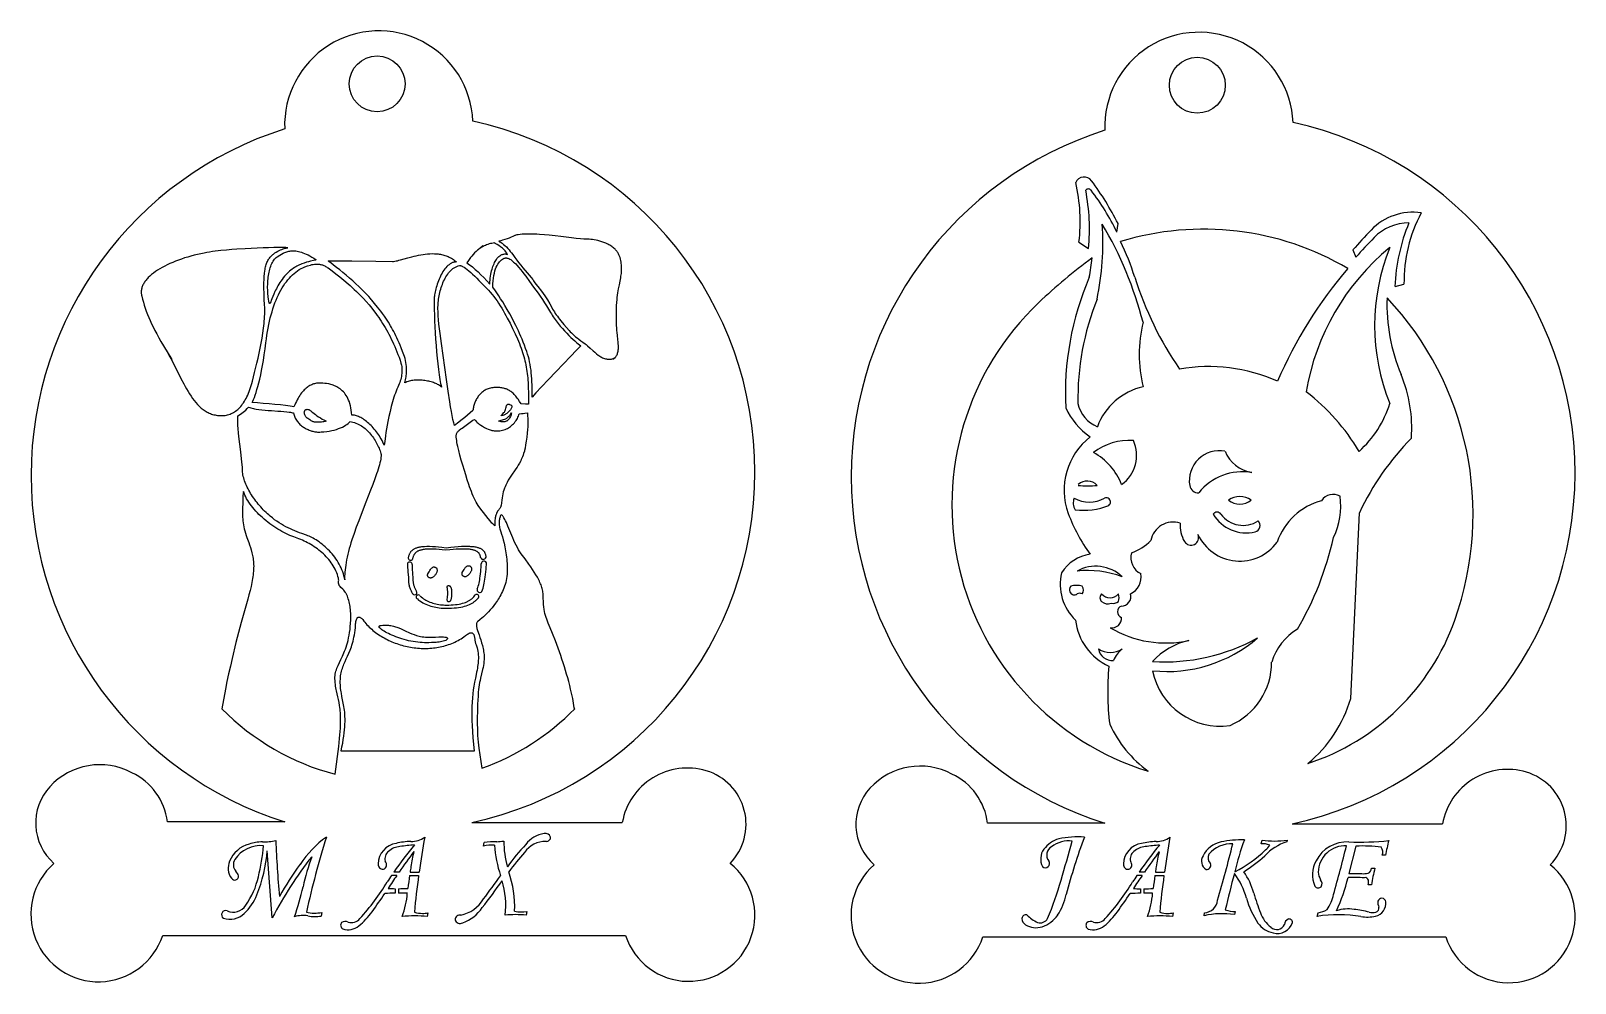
# Model space of a CAD drawing. Header units: inches. Extents: x -5.18 to 3.24, y -0.61 to 4.58.
import ezdxf

# ---------------------------------------------------------------- set-up
doc = ezdxf.new("R2010")
doc.units = ezdxf.units.IN
doc.header["$MEASUREMENT"] = 0
doc.layers.add('WHITE', color=7, linetype='Continuous')

msp = doc.modelspace()

# ---------------------------------------------------------------- linework, layer by layer
at = {"color": 7, "linetype": 'Continuous'}
for p, q in [((-2.5689, 3.4531), (-2.5807, 3.4487)), ((-2.558, 3.4575), (-2.5689, 3.4531)), ((-2.5487, 3.4616), (-2.558, 3.4575)), ((-2.5416, 3.4651), (-2.5487, 3.4616)), ((-2.5389, 3.4664), (-2.5416, 3.4651)), ((-2.5357, 3.4676), (-2.5389, 3.4664)), ((-2.5322, 3.4687), (-2.5357, 3.4676)), ((-2.5283, 3.4697), (-2.5322, 3.4687)), ((-2.5194, 3.4713), (-2.5283, 3.4697)), ((-2.5093, 3.4726), (-2.5194, 3.4713)), ((-2.4982, 3.4736), (-2.5093, 3.4726)), ((-2.4861, 3.4742), (-2.4982, 3.4736)), ((-2.4732, 3.4746), (-2.4861, 3.4742)), ((-2.4598, 3.4746), (-2.4732, 3.4746)), ((-2.446, 3.4744), (-2.4598, 3.4746)), ((-2.4319, 3.474), (-2.446, 3.4744)), ((-2.4177, 3.4734), (-2.4319, 3.474)), ((-2.4035, 3.4726), (-2.4177, 3.4734)), ((-2.3761, 3.4706), (-2.4035, 3.4726)), ((-2.351, 3.4682), (-2.3761, 3.4706)), ((-2.3192, 3.4647), (-2.351, 3.4682)), ((-2.288, 3.461), (-2.3192, 3.4647)), ((-2.2296, 3.4542), (-2.288, 3.461)), ((-2.2036, 3.4513), (-2.2296, 3.4542)), ((0.7439, 3.4851), (0.7502, 3.5315)), ((-4.2507, 3.3676), (-4.2689, 3.3635)), ((-4.2323, 3.3713), (-4.2507, 3.3676)), ((-4.2176, 3.374), (-4.2323, 3.3713)), ((-4.2025, 3.3765), (-4.2176, 3.374)), ((-4.1871, 3.3788), (-4.2025, 3.3765)), ((-4.1716, 3.3809), (-4.1871, 3.3788)), ((-4.156, 3.3827), (-4.1716, 3.3809)), ((-4.1405, 3.3844), (-4.156, 3.3827)), ((-4.11, 3.3873), (-4.1405, 3.3844)), ((-4.0807, 3.3897), (-4.11, 3.3873)), ((-4.0534, 3.3915), (-4.0807, 3.3897)), ((-4.0079, 3.3941), (-4.0534, 3.3915)), ((-3.9425, 3.3975), (-4.0079, 3.3941)), ((-3.911, 3.3989), (-3.9425, 3.3975)), ((-3.8807, 3.4001), (-3.911, 3.3989)), ((-3.8518, 3.4009), (-3.8807, 3.4001)), ((-3.8541, 3.3657), (-3.8465, 3.3714)), ((-3.8246, 3.4013), (-3.8518, 3.4009)), ((-3.8465, 3.3714), (-3.8387, 3.3766)), ((-3.8387, 3.3766), (-3.8309, 3.3811)), ((-3.8309, 3.3811), (-3.8232, 3.385)), ((-3.7994, 3.4011), (-3.8246, 3.4013)), ((-3.8232, 3.385), (-3.8157, 3.3884)), ((-3.8157, 3.3884), (-3.8084, 3.3913)), ((-3.8084, 3.3913), (-3.8016, 3.3937)), ((-3.8016, 3.3937), (-3.7952, 3.3957)), ((-3.7876, 3.4007), (-3.7994, 3.4011)), ((-3.7952, 3.3957), (-3.7843, 3.3986)), ((-3.7765, 3.4002), (-3.7876, 3.4007)), ((-3.7843, 3.3986), (-3.7765, 3.4002)), ((-2.7577, 3.3718), (-2.7658, 3.3633)), ((-2.7488, 3.3803), (-2.7577, 3.3718)), ((-2.7136, 3.4114), (-2.7488, 3.3803)), ((-2.7392, 3.3885), (-2.7441, 3.3845)), ((-2.7341, 3.3925), (-2.7392, 3.3885)), ((-2.7288, 3.3963), (-2.7341, 3.3925)), ((-2.7233, 3.4001), (-2.7288, 3.3963)), ((-2.7176, 3.4036), (-2.7233, 3.4001)), ((-2.7116, 3.407), (-2.7176, 3.4036)), ((-2.7055, 3.4102), (-2.7116, 3.407)), ((-2.6991, 3.4131), (-2.7055, 3.4102)), ((-2.6924, 3.4159), (-2.6991, 3.4131)), ((-2.6856, 3.4183), (-2.6924, 3.4159)), ((-2.6785, 3.4205), (-2.6856, 3.4183)), ((-2.6711, 3.4224), (-2.6785, 3.4205)), ((-2.6635, 3.424), (-2.6711, 3.4224)), ((-2.6557, 3.4253), (-2.6635, 3.424)), ((-2.6476, 3.4262), (-2.6557, 3.4253)), ((-2.6447, 3.4241), (-2.6476, 3.4262)), ((-2.6415, 3.422), (-2.6447, 3.4241)), ((-2.6339, 3.4174), (-2.6415, 3.422)), ((-2.6254, 3.4121), (-2.6339, 3.4174)), ((-2.6161, 3.4059), (-2.6254, 3.4121)), ((-2.6156, 3.4374), (-2.625, 3.4351)), ((-2.625, 3.4351), (-2.6207, 3.4329)), ((-2.6207, 3.4329), (-2.6165, 3.4304)), ((-2.6165, 3.4304), (-2.6123, 3.4278)), ((-2.6112, 3.4022), (-2.6161, 3.4059)), ((-2.6047, 3.4405), (-2.6156, 3.4374)), ((-2.6123, 3.4278), (-2.6082, 3.4249)), ((-2.6063, 3.3982), (-2.6112, 3.4022)), ((-2.6082, 3.4249), (-2.6001, 3.4186)), ((-2.6014, 3.3937), (-2.6063, 3.3982)), ((-2.5928, 3.4444), (-2.6047, 3.4405)), ((-2.5965, 3.3888), (-2.6014, 3.3937)), ((-2.6001, 3.4186), (-2.5922, 3.4117)), ((-2.5916, 3.3833), (-2.5965, 3.3888)), ((-2.5807, 3.4487), (-2.5928, 3.4444)), ((-2.5922, 3.4117), (-2.5845, 3.4043)), ((-2.5869, 3.3773), (-2.5916, 3.3833)), ((-2.5822, 3.3707), (-2.5869, 3.3773)), ((-2.5845, 3.4043), (-2.5771, 3.3964)), ((-2.5777, 3.3634), (-2.5822, 3.3707)), ((-2.5771, 3.3964), (-2.57, 3.3883)), ((-2.57, 3.3883), (-2.5631, 3.3799)), ((-2.5631, 3.3799), (-2.5565, 3.3715)), ((-2.5565, 3.3715), (-2.5501, 3.363)), ((-2.1807, 3.449), (-2.2036, 3.4513)), ((-2.1613, 3.4475), (-2.1807, 3.449)), ((-2.1532, 3.4471), (-2.1613, 3.4475)), ((-2.1463, 3.447), (-2.1532, 3.4471)), ((-2.1398, 3.4468), (-2.1463, 3.447)), ((-2.1324, 3.4464), (-2.1398, 3.4468)), ((-2.1242, 3.4457), (-2.1324, 3.4464)), ((-2.1152, 3.4446), (-2.1242, 3.4457)), ((-2.1056, 3.4431), (-2.1152, 3.4446)), ((-2.0955, 3.4412), (-2.1056, 3.4431)), ((-2.085, 3.4389), (-2.0955, 3.4412)), ((-2.0743, 3.4361), (-2.085, 3.4389)), ((-2.0634, 3.4327), (-2.0743, 3.4361)), ((-2.0524, 3.4288), (-2.0634, 3.4327)), ((-2.0415, 3.4243), (-2.0524, 3.4288)), ((-2.0308, 3.4192), (-2.0415, 3.4243)), ((-2.0255, 3.4164), (-2.0308, 3.4192)), ((-2.0204, 3.4134), (-2.0255, 3.4164)), ((-2.0153, 3.4103), (-2.0204, 3.4134)), ((-2.0104, 3.4069), (-2.0153, 3.4103)), ((-2.0056, 3.4034), (-2.0104, 3.4069)), ((-2.0009, 3.3997), (-2.0056, 3.4034)), ((-1.9964, 3.3959), (-2.0009, 3.3997)), ((-1.9921, 3.3918), (-1.9964, 3.3959)), ((-1.9887, 3.3883), (-1.9921, 3.3918)), ((-1.9856, 3.3848), (-1.9887, 3.3883)), ((-1.9826, 3.3812), (-1.9856, 3.3848)), ((-1.9799, 3.3775), (-1.9826, 3.3812)), ((-1.9773, 3.3738), (-1.9799, 3.3775)), ((-1.975, 3.37), (-1.9773, 3.3738)), ((-1.9728, 3.3662), (-1.975, 3.37)), ((0.5372, 3.431), (0.5893, 3.3959)), ((2.0302, 3.3879), (2.047, 3.3482)), ((-4.4738, 3.2853), (-4.4861, 3.2777)), ((-4.4609, 3.2928), (-4.4738, 3.2853)), ((-4.4474, 3.3), (-4.4609, 3.2928)), ((-4.4334, 3.307), (-4.4474, 3.3)), ((-4.4188, 3.3138), (-4.4334, 3.307)), ((-4.4038, 3.3204), (-4.4188, 3.3138)), ((-4.3882, 3.3267), (-4.4038, 3.3204)), ((-4.3723, 3.3328), (-4.3882, 3.3267)), ((-4.3559, 3.3386), (-4.3723, 3.3328)), ((-4.3391, 3.3442), (-4.3559, 3.3386)), ((-4.322, 3.3495), (-4.3391, 3.3442)), ((-4.3046, 3.3545), (-4.322, 3.3495)), ((-4.2869, 3.3591), (-4.3046, 3.3545)), ((-4.2689, 3.3635), (-4.2869, 3.3591)), ((-3.9002, 3.2813), (-3.8989, 3.2884)), ((-3.8989, 3.2884), (-3.8973, 3.2953)), ((-3.8973, 3.2953), (-3.8957, 3.3018)), ((-3.8957, 3.3018), (-3.8938, 3.3082)), ((-3.8938, 3.3082), (-3.8918, 3.3142)), ((-3.8918, 3.3142), (-3.8896, 3.3199)), ((-3.8896, 3.3199), (-3.8871, 3.3254)), ((-3.8871, 3.3254), (-3.8845, 3.3304)), ((-3.8845, 3.3304), (-3.8817, 3.3352)), ((-3.8817, 3.3352), (-3.8787, 3.3397)), ((-3.8787, 3.3397), (-3.8755, 3.344)), ((-3.8755, 3.344), (-3.8722, 3.3481)), ((-3.8722, 3.3481), (-3.8687, 3.352)), ((-3.8687, 3.352), (-3.8652, 3.3557)), ((-3.8652, 3.3557), (-3.8616, 3.3592)), ((-3.8616, 3.3592), (-3.8579, 3.3625)), ((-3.8579, 3.3625), (-3.8541, 3.3657)), ((-2.7915, 3.3311), (-2.8009, 3.3185)), ((-2.8009, 3.3185), (-2.793, 3.313)), ((-2.793, 3.313), (-2.7851, 3.3073)), ((-2.7799, 3.3465), (-2.7915, 3.3311)), ((-2.7851, 3.3073), (-2.7773, 3.3014)), ((-2.7732, 3.3548), (-2.7799, 3.3465)), ((-2.7773, 3.3014), (-2.7696, 3.2953)), ((-2.7658, 3.3633), (-2.7732, 3.3548)), ((-2.7696, 3.2953), (-2.7619, 3.2888)), ((-2.7619, 3.2888), (-2.7542, 3.2822)), ((-2.6625, 3.2825), (-2.6601, 3.2907)), ((-2.6601, 3.2907), (-2.6575, 3.2984)), ((-2.6575, 3.2984), (-2.6547, 3.3058)), ((-2.6547, 3.3058), (-2.6518, 3.3126)), ((-2.6518, 3.3126), (-2.6488, 3.3191)), ((-2.6488, 3.3191), (-2.6457, 3.3252)), ((-2.6457, 3.3252), (-2.6425, 3.3308)), ((-2.6425, 3.3308), (-2.6391, 3.336)), ((-2.6391, 3.336), (-2.6357, 3.3408)), ((-2.6357, 3.3408), (-2.6321, 3.3451)), ((-2.6321, 3.3451), (-2.6285, 3.3491)), ((-2.6285, 3.3491), (-2.6248, 3.3526)), ((-2.6248, 3.3526), (-2.621, 3.3557)), ((-2.621, 3.3557), (-2.6172, 3.3584)), ((-2.6172, 3.3584), (-2.6134, 3.3607)), ((-2.6134, 3.3607), (-2.6094, 3.3626)), ((-2.6094, 3.3626), (-2.6055, 3.3641)), ((-2.6055, 3.3641), (-2.6015, 3.3652)), ((-2.6015, 3.3652), (-2.5976, 3.3659)), ((-2.5976, 3.3659), (-2.5936, 3.3662)), ((-2.5936, 3.3662), (-2.5896, 3.3661)), ((-2.5896, 3.3661), (-2.5856, 3.3655)), ((-2.5856, 3.3655), (-2.5817, 3.3647)), ((-2.5817, 3.3647), (-2.5777, 3.3634)), ((-2.5501, 3.363), (-2.5383, 3.3467)), ((-2.5383, 3.3467), (-2.5276, 3.3317)), ((-2.5276, 3.3317), (-2.5181, 3.3189)), ((-2.5181, 3.3189), (-2.5063, 3.3042)), ((-2.5063, 3.3042), (-2.4944, 3.29)), ((-2.4944, 3.29), (-2.4712, 3.2631)), ((-1.9708, 3.3623), (-1.9728, 3.3662)), ((-1.9673, 3.3545), (-1.9708, 3.3623)), ((-1.9644, 3.3466), (-1.9673, 3.3545)), ((-1.9621, 3.3385), (-1.9644, 3.3466)), ((-1.9602, 3.3304), (-1.9621, 3.3385)), ((-1.9589, 3.3223), (-1.9602, 3.3304)), ((-1.9579, 3.3142), (-1.9589, 3.3223)), ((-1.9573, 3.3062), (-1.9579, 3.3142)), ((-1.9569, 3.2982), (-1.9573, 3.3062)), ((-1.9568, 3.2903), (-1.9569, 3.2982)), ((-1.9568, 3.2826), (-1.9568, 3.2903)), ((-4.5634, 3.2018), (-4.5657, 3.1973)), ((-4.5609, 3.2063), (-4.5634, 3.2018)), ((-4.5581, 3.2108), (-4.5609, 3.2063)), ((-4.5551, 3.2152), (-4.5581, 3.2108)), ((-4.5519, 3.2196), (-4.5551, 3.2152)), ((-4.5485, 3.224), (-4.5519, 3.2196)), ((-4.5449, 3.2283), (-4.5485, 3.224)), ((-4.541, 3.2327), (-4.5449, 3.2283)), ((-4.537, 3.2369), (-4.541, 3.2327)), ((-4.5283, 3.2454), (-4.537, 3.2369)), ((-4.5188, 3.2537), (-4.5283, 3.2454)), ((-4.5086, 3.2619), (-4.5188, 3.2537)), ((-4.4977, 3.2699), (-4.5086, 3.2619)), ((-4.4861, 3.2777), (-4.4977, 3.2699)), ((-3.9064, 3.1917), (-3.9063, 3.2091)), ((-3.9063, 3.2091), (-3.9057, 3.2261)), ((-3.9057, 3.2261), (-3.9048, 3.2427)), ((-3.9048, 3.2427), (-3.9034, 3.2587)), ((-3.9034, 3.2587), (-3.9014, 3.274)), ((-3.9014, 3.274), (-3.9002, 3.2813)), ((-2.7542, 3.2822), (-2.7465, 3.2753)), ((-2.7465, 3.2753), (-2.7389, 3.2681)), ((-2.7389, 3.2681), (-2.7234, 3.253)), ((-2.7234, 3.253), (-2.7078, 3.2369)), ((-2.7078, 3.2369), (-2.6918, 3.2196)), ((-2.6918, 3.2196), (-2.6754, 3.2012)), ((-2.6754, 3.2012), (-2.6745, 3.2129)), ((-2.6745, 3.2129), (-2.6734, 3.2242)), ((-2.6734, 3.2242), (-2.6721, 3.235)), ((-2.6721, 3.235), (-2.6705, 3.2454)), ((-2.6705, 3.2454), (-2.6688, 3.2553)), ((-2.6688, 3.2553), (-2.6669, 3.2648)), ((-2.6669, 3.2648), (-2.6648, 3.2739)), ((-2.6648, 3.2739), (-2.6625, 3.2825)), ((-2.4712, 3.2631), (-2.4602, 3.2504)), ((-2.4602, 3.2504), (-2.45, 3.238)), ((-2.45, 3.238), (-2.4407, 3.2261)), ((-2.4407, 3.2261), (-2.4365, 3.2203)), ((-2.4365, 3.2203), (-2.4326, 3.2146)), ((-2.4326, 3.2146), (-2.4235, 3.2014)), ((-2.4235, 3.2014), (-2.4137, 3.1882)), ((-1.9685, 3.1979), (-1.9645, 3.2176)), ((-1.9645, 3.2176), (-1.961, 3.2357)), ((-1.961, 3.2357), (-1.9596, 3.2442)), ((-1.9596, 3.2442), (-1.9584, 3.2524)), ((-1.9584, 3.2524), (-1.9576, 3.2602)), ((-1.9576, 3.2602), (-1.9572, 3.2677)), ((-1.9572, 3.2677), (-1.9568, 3.2826)), ((2.2605, 3.1883), (2.3092, 3.2017)), ((-4.575, 3.165), (-4.5753, 3.1603)), ((-4.5753, 3.1603), (-4.5753, 3.1557)), ((-4.5753, 3.1557), (-4.5751, 3.1509)), ((-4.5751, 3.1509), (-4.5746, 3.1462)), ((-4.5744, 3.1697), (-4.575, 3.165)), ((-4.5746, 3.1462), (-4.5738, 3.1415)), ((-4.5736, 3.1743), (-4.5744, 3.1697)), ((-4.5738, 3.1415), (-4.5728, 3.1368)), ((-4.5725, 3.179), (-4.5736, 3.1743)), ((-4.5728, 3.1368), (-4.5682, 3.1195)), ((-4.5712, 3.1836), (-4.5725, 3.179)), ((-4.5696, 3.1882), (-4.5712, 3.1836)), ((-4.5678, 3.1927), (-4.5696, 3.1882)), ((-4.5682, 3.1195), (-4.5635, 3.1026)), ((-4.5657, 3.1973), (-4.5678, 3.1927)), ((-3.9062, 3.1741), (-3.9064, 3.1917)), ((-3.9058, 3.1564), (-3.9062, 3.1741)), ((-3.9051, 3.1387), (-3.9058, 3.1564)), ((-3.9043, 3.1211), (-3.9051, 3.1387)), ((-3.9024, 3.087), (-3.9043, 3.1211)), ((-2.4137, 3.1882), (-2.3938, 3.1624)), ((-2.3938, 3.1624), (-2.3841, 3.1499)), ((-2.3841, 3.1499), (-2.375, 3.1379)), ((-2.375, 3.1379), (-2.3669, 3.1263)), ((-2.3669, 3.1263), (-2.3633, 3.1208)), ((-2.3633, 3.1208), (-2.36, 3.1154)), ((-2.36, 3.1154), (-2.3481, 3.094)), ((-1.9824, 3.1032), (-1.9813, 3.1166)), ((-1.9813, 3.1166), (-1.98, 3.1295)), ((-1.98, 3.1295), (-1.9784, 3.1419)), ((-1.9784, 3.1419), (-1.9766, 3.154)), ((-1.9766, 3.154), (-1.9727, 3.1768)), ((-1.9727, 3.1768), (-1.9685, 3.1979)), ((-4.5635, 3.1026), (-4.5585, 3.0861)), ((-4.5585, 3.0861), (-4.5532, 3.0697)), ((-4.5532, 3.0697), (-4.5474, 3.0533)), ((-4.5474, 3.0533), (-4.5413, 3.0369)), ((-4.5413, 3.0369), (-4.5345, 3.0202)), ((-3.9018, 3.0752), (-3.9024, 3.087)), ((-3.9024, 3.026), (-3.9019, 3.0386)), ((-3.9019, 3.0386), (-3.9016, 3.051)), ((-3.9016, 3.0632), (-3.9018, 3.0752)), ((-3.9016, 3.051), (-3.9016, 3.0632)), ((-2.3481, 3.094), (-2.3407, 3.0806)), ((-2.3407, 3.0806), (-2.3323, 3.0659)), ((-2.3323, 3.0659), (-2.3228, 3.0503)), ((-2.3228, 3.0503), (-2.3176, 3.0423)), ((-2.3176, 3.0423), (-2.3122, 3.0342)), ((-2.3122, 3.0342), (-2.3064, 3.0261)), ((-1.9844, 3.0443), (-1.9841, 3.0634)), ((-1.9843, 3.0254), (-1.9844, 3.0443)), ((-1.9841, 3.0634), (-1.9834, 3.083)), ((-1.9834, 3.083), (-1.9824, 3.1032)), ((-4.5345, 3.0202), (-4.5273, 3.0033)), ((-4.5273, 3.0033), (-4.5193, 2.9859)), ((-4.5193, 2.9859), (-4.5106, 2.9679)), ((-4.5106, 2.9679), (-4.5012, 2.9493)), ((-4.5012, 2.9493), (-4.4909, 2.9299)), ((-3.9121, 2.9337), (-3.9084, 2.9607)), ((-3.9084, 2.9607), (-3.9068, 2.974)), ((-3.9068, 2.974), (-3.9053, 2.9872)), ((-3.9053, 2.9872), (-3.9041, 3.0003)), ((-3.9041, 3.0003), (-3.9032, 3.0132)), ((-3.9032, 3.0132), (-3.9024, 3.026)), ((-2.3064, 3.0261), (-2.3004, 3.018)), ((-2.3004, 3.018), (-2.2941, 3.0099)), ((-2.2941, 3.0099), (-2.2874, 3.0019)), ((-2.2874, 3.0019), (-2.2704, 2.9818)), ((-2.2704, 2.9818), (-2.2558, 2.9645)), ((-2.2558, 2.9645), (-2.2426, 2.9493)), ((-2.2426, 2.9493), (-2.2361, 2.9422)), ((-1.9839, 3.0067), (-1.9843, 3.0254)), ((-1.9833, 2.988), (-1.9839, 3.0067)), ((-1.9816, 2.9497), (-1.9833, 2.988)), ((-1.9806, 2.9358), (-1.9816, 2.9497)), ((-4.4909, 2.9299), (-4.4797, 2.9096)), ((-4.4797, 2.9096), (-4.4675, 2.8882)), ((-4.4675, 2.8882), (-4.4543, 2.8656)), ((-4.4543, 2.8656), (-4.409, 2.7901)), ((-3.9267, 2.852), (-3.9214, 2.8793)), ((-3.9214, 2.8793), (-3.9165, 2.9066)), ((-3.9165, 2.9066), (-3.9121, 2.9337)), ((-2.2361, 2.9422), (-2.2295, 2.9353)), ((-2.2295, 2.9353), (-2.2226, 2.9286)), ((-2.2226, 2.9286), (-2.2153, 2.9218)), ((-2.2153, 2.9218), (-2.2075, 2.915)), ((-2.2075, 2.915), (-2.1989, 2.908)), ((-2.1989, 2.908), (-2.1895, 2.9007)), ((-2.1895, 2.9007), (-2.1791, 2.893)), ((-2.1791, 2.893), (-2.1676, 2.8848)), ((-2.1676, 2.8848), (-2.1547, 2.8761)), ((-2.1547, 2.8761), (-2.1486, 2.8715)), ((-2.1486, 2.8715), (-2.142, 2.8659)), ((-2.142, 2.8659), (-2.1275, 2.8524)), ((-1.9794, 2.9228), (-1.9806, 2.9358)), ((-1.9766, 2.8987), (-1.9794, 2.9228)), ((-1.9753, 2.8875), (-1.9766, 2.8987)), ((-1.9743, 2.8768), (-1.9753, 2.8875)), ((-1.9738, 2.8664), (-1.9743, 2.8768)), ((-1.9738, 2.8562), (-1.9738, 2.8664)), ((-4.44, 2.8418), (-4.431, 2.8266)), ((-4.431, 2.8266), (-4.4223, 2.8113)), ((-4.4223, 2.8113), (-4.4138, 2.7959)), ((-4.4138, 2.7959), (-4.4055, 2.7804)), ((-4.4055, 2.7804), (-4.3895, 2.7492)), ((-3.9445, 2.7715), (-3.9384, 2.798)), ((-3.9384, 2.798), (-3.9324, 2.8248)), ((-3.9324, 2.8248), (-3.9267, 2.852)), ((-2.1275, 2.8524), (-2.1115, 2.8373)), ((-2.1115, 2.8373), (-2.1029, 2.8297)), ((-2.1029, 2.8297), (-2.0939, 2.8222)), ((-2.0939, 2.8222), (-2.0847, 2.8151)), ((-2.0847, 2.8151), (-2.0799, 2.8118)), ((-2.0799, 2.8118), (-2.0751, 2.8086)), ((-2.0751, 2.8086), (-2.0702, 2.8057)), ((-2.0702, 2.8057), (-2.0652, 2.8029)), ((-2.0652, 2.8029), (-2.0602, 2.8004)), ((-2.0602, 2.8004), (-2.0551, 2.7982)), ((-2.0551, 2.7982), (-2.0499, 2.7963)), ((-2.0499, 2.7963), (-2.0447, 2.7947)), ((-2.0447, 2.7947), (-2.0394, 2.7934)), ((-2.0394, 2.7934), (-2.0341, 2.7925)), ((-2.0341, 2.7925), (-2.0287, 2.792)), ((-2.0287, 2.792), (-2.0232, 2.792)), ((-2.0232, 2.792), (-2.0177, 2.7924)), ((-2.0177, 2.7924), (-2.0121, 2.7932)), ((-2.0121, 2.7932), (-2.0073, 2.7944)), ((-2.0073, 2.7944), (-2.0028, 2.7959)), ((-2.0043, 2.7929), (-1.9916, 2.8024)), ((-2.0028, 2.7959), (-1.9987, 2.7977)), ((-1.9987, 2.7977), (-1.995, 2.7999)), ((-1.9916, 2.8024), (-1.9885, 2.8053)), ((-1.9885, 2.8053), (-1.9858, 2.8086)), ((-1.9858, 2.8086), (-1.9833, 2.8123)), ((-1.9833, 2.8123), (-1.9812, 2.8163)), ((-1.9812, 2.8163), (-1.9794, 2.8208)), ((-1.9794, 2.8208), (-1.9778, 2.8256)), ((-1.9778, 2.8256), (-1.9765, 2.8309)), ((-1.9765, 2.8309), (-1.9755, 2.8366)), ((-1.9755, 2.8366), (-1.9747, 2.8427)), ((-1.9747, 2.8427), (-1.9741, 2.8492)), ((-1.9741, 2.8492), (-1.9738, 2.8562)), ((-4.3895, 2.7492), (-4.3739, 2.7183)), ((-4.3739, 2.7183), (-4.3586, 2.6878)), ((-3.969, 2.6723), (-3.957, 2.7203)), ((-3.957, 2.7203), (-3.9445, 2.7715)), ((-4.3586, 2.6878), (-4.3432, 2.6582)), ((-4.3432, 2.6582), (-4.3355, 2.6439)), ((-4.3355, 2.6439), (-4.3276, 2.6298)), ((-4.3276, 2.6298), (-4.3197, 2.6162)), ((-4.3197, 2.6162), (-4.3116, 2.603)), ((-3.9905, 2.6061), (-3.9865, 2.6161)), ((-3.9865, 2.6161), (-3.9827, 2.6264)), ((-3.9827, 2.6264), (-3.979, 2.6372)), ((-3.979, 2.6372), (-3.9755, 2.6485)), ((-3.9755, 2.6485), (-3.9721, 2.6602)), ((-3.9721, 2.6602), (-3.969, 2.6723)), ((-4.3116, 2.603), (-4.3033, 2.5902)), ((-4.3033, 2.5902), (-4.2948, 2.578)), ((-4.2948, 2.578), (-4.2861, 2.5663)), ((-4.2861, 2.5663), (-4.2771, 2.5552)), ((-4.2771, 2.5552), (-4.2678, 2.5448)), ((-4.2678, 2.5448), (-4.2631, 2.5398)), ((-4.2631, 2.5398), (-4.2582, 2.5351)), ((-4.2582, 2.5351), (-4.2533, 2.5304)), ((-4.2533, 2.5304), (-4.2483, 2.526)), ((-4.2483, 2.526), (-4.2431, 2.5218)), ((-4.0435, 2.5235), (-4.0381, 2.5291)), ((-4.0381, 2.5291), (-4.0327, 2.535)), ((-4.0327, 2.535), (-4.0275, 2.5413)), ((-4.0275, 2.5413), (-4.0224, 2.548)), ((-4.0224, 2.548), (-4.0174, 2.5551)), ((-4.0174, 2.5551), (-4.0126, 2.5625)), ((-4.0126, 2.5625), (-4.0079, 2.5704)), ((-4.0079, 2.5704), (-4.0033, 2.5787)), ((-4.0033, 2.5787), (-3.9989, 2.5874)), ((-3.9989, 2.5874), (-3.9946, 2.5966)), ((-3.9946, 2.5966), (-3.9905, 2.6061)), ((-4.2431, 2.5218), (-4.2379, 2.5178)), ((-4.2379, 2.5178), (-4.2326, 2.5139)), ((-4.2326, 2.5139), (-4.2271, 2.5103)), ((-4.2271, 2.5103), (-4.2216, 2.5069)), ((-4.2216, 2.5069), (-4.2159, 2.5037)), ((-4.2159, 2.5037), (-4.2102, 2.5008)), ((-4.2102, 2.5008), (-4.2042, 2.498)), ((-4.2042, 2.498), (-4.1982, 2.4955)), ((-4.1982, 2.4955), (-4.1921, 2.4933)), ((-4.1921, 2.4933), (-4.1858, 2.4913)), ((-4.1858, 2.4913), (-4.1793, 2.4895)), ((-4.1793, 2.4895), (-4.1728, 2.488)), ((-4.1728, 2.488), (-4.1661, 2.4868)), ((-4.1661, 2.4868), (-4.1592, 2.4858)), ((-4.1592, 2.4858), (-4.1522, 2.4851)), ((-4.1522, 2.4851), (-4.145, 2.4846)), ((-4.145, 2.4846), (-4.1377, 2.4845)), ((-4.1377, 2.4845), (-4.1308, 2.4847)), ((-4.1308, 2.4847), (-4.124, 2.4852)), ((-4.124, 2.4852), (-4.1173, 2.486)), ((-4.1173, 2.486), (-4.1106, 2.4872)), ((-4.1106, 2.4872), (-4.1041, 2.4887)), ((-4.1041, 2.4887), (-4.0976, 2.4906)), ((-4.0976, 2.4906), (-4.0912, 2.4928)), ((-4.0912, 2.4928), (-4.0849, 2.4953)), ((-4.0849, 2.4953), (-4.0787, 2.4983)), ((-4.0787, 2.4983), (-4.0725, 2.5016)), ((-4.0725, 2.5016), (-4.0665, 2.5052)), ((-4.0665, 2.5052), (-4.0606, 2.5092)), ((-4.0606, 2.5092), (-4.0548, 2.5136)), ((-4.0548, 2.5136), (-4.0491, 2.5184)), ((-4.0491, 2.5184), (-4.0435, 2.5235)), ((-4.0218, 2.0323), (-4.0219, 2.0169)), ((-4.0213, 2.045), (-4.0218, 2.0323)), ((-4.0208, 2.051), (-4.0213, 2.045)), ((-4.0201, 2.0571), (-4.0208, 2.051)), ((-4.0191, 2.0635), (-4.0201, 2.0571)), ((-4.0178, 2.0706), (-4.0191, 2.0635)), ((-4.0143, 2.0608), (-4.0178, 2.0706)), ((-4.0103, 2.051), (-4.0143, 2.0608)), ((-4.0056, 2.0412), (-4.0103, 2.051)), ((-4.0005, 2.0314), (-4.0056, 2.0412)), ((-3.9947, 2.0217), (-4.0005, 2.0314)), ((-3.9885, 2.012), (-3.9947, 2.0217)), ((-4.0225, 1.9846), (-4.0229, 1.9672)), ((-4.0229, 1.9672), (-4.0228, 1.949)), ((-4.0228, 1.949), (-4.0226, 1.9395)), ((-4.0226, 1.9395), (-4.0222, 1.9299)), ((-4.0221, 2.0012), (-4.0225, 1.9846)), ((-4.0219, 2.0169), (-4.0221, 2.0012)), ((-3.9819, 2.0023), (-3.9885, 2.012)), ((-3.9747, 1.9927), (-3.9819, 2.0023)), ((-3.9672, 1.9831), (-3.9747, 1.9927)), ((-3.9592, 1.9737), (-3.9672, 1.9831)), ((-3.9509, 1.9643), (-3.9592, 1.9737)), ((-3.9422, 1.9551), (-3.9509, 1.9643)), ((-3.9332, 1.946), (-3.9422, 1.9551)), ((-3.9239, 1.9371), (-3.9332, 1.946)), ((-3.9144, 1.9284), (-3.9239, 1.9371)), ((-2.6159, 1.9395), (-2.6176, 1.9362)), ((-2.6142, 1.942), (-2.6159, 1.9395)), ((-2.6123, 1.9439), (-2.6142, 1.942)), ((-2.6091, 1.9415), (-2.6123, 1.9439)), ((-2.6063, 1.9391), (-2.6091, 1.9415)), ((-2.604, 1.9368), (-2.6063, 1.9391)), ((-2.6019, 1.9342), (-2.604, 1.9368)), ((2.0189, 0.9425), (2.0661, 1.9547)), ((-4.0222, 1.9299), (-4.0215, 1.92)), ((-4.0215, 1.92), (-4.0206, 1.9099)), ((-4.0206, 1.9099), (-4.0194, 1.8996)), ((-4.0194, 1.8996), (-4.0179, 1.8891)), ((-4.0179, 1.8891), (-4.016, 1.8783)), ((-4.016, 1.8783), (-4.0138, 1.8673)), ((-4.0138, 1.8673), (-4.0108, 1.8555)), ((-4.0108, 1.8555), (-4.0072, 1.8435)), ((-3.9046, 1.9198), (-3.9144, 1.9284)), ((-3.8945, 1.9114), (-3.9046, 1.9198)), ((-3.8843, 1.9032), (-3.8945, 1.9114)), ((-3.8738, 1.8953), (-3.8843, 1.9032)), ((-3.8632, 1.8876), (-3.8738, 1.8953)), ((-3.8525, 1.8801), (-3.8632, 1.8876)), ((-3.8417, 1.8729), (-3.8525, 1.8801)), ((-3.8309, 1.8661), (-3.8417, 1.8729)), ((-3.8199, 1.8595), (-3.8309, 1.8661)), ((-3.809, 1.8532), (-3.8199, 1.8595)), ((-3.798, 1.8472), (-3.809, 1.8532)), ((-2.6237, 1.9064), (-2.6239, 1.9002)), ((-2.6239, 1.9002), (-2.6237, 1.8938)), ((-2.6233, 1.9123), (-2.6237, 1.9064)), ((-2.6237, 1.8938), (-2.6233, 1.8873)), ((-2.6225, 1.9179), (-2.6233, 1.9123)), ((-2.6233, 1.8873), (-2.6224, 1.8807)), ((-2.6216, 1.9232), (-2.6225, 1.9179)), ((-2.6224, 1.8807), (-2.6212, 1.8741)), ((-2.6204, 1.928), (-2.6216, 1.9232)), ((-2.6212, 1.8741), (-2.6196, 1.8675)), ((-2.6191, 1.9324), (-2.6204, 1.928)), ((-2.6196, 1.8675), (-2.6175, 1.8611)), ((-2.6176, 1.9362), (-2.6191, 1.9324)), ((-2.6175, 1.8611), (-2.6142, 1.8513)), ((-2.5999, 1.9313), (-2.6019, 1.9342)), ((-2.5978, 1.9279), (-2.5999, 1.9313)), ((-2.5927, 1.9188), (-2.5978, 1.9279)), ((-2.5888, 1.9109), (-2.5927, 1.9188)), ((-2.5847, 1.9018), (-2.5888, 1.9109)), ((-2.5758, 1.8808), (-2.5847, 1.9018)), ((-2.566, 1.8568), (-2.5758, 1.8808)), ((-2.5554, 1.8309), (-2.566, 1.8568)), ((-4.0072, 1.8435), (-4.0032, 1.8314)), ((-4.0032, 1.8314), (-3.9988, 1.819)), ((-3.9988, 1.819), (-3.9894, 1.7933)), ((-3.9894, 1.7933), (-3.9847, 1.7799)), ((-3.9847, 1.7799), (-3.9801, 1.7661)), ((-3.7871, 1.8416), (-3.798, 1.8472)), ((-3.7762, 1.8364), (-3.7871, 1.8416)), ((-3.7654, 1.8315), (-3.7762, 1.8364)), ((-3.7546, 1.827), (-3.7654, 1.8315)), ((-3.744, 1.8229), (-3.7546, 1.827)), ((-3.7336, 1.8192), (-3.744, 1.8229)), ((-3.7244, 1.816), (-3.7336, 1.8192)), ((-3.7151, 1.8125), (-3.7244, 1.816)), ((-3.7058, 1.8088), (-3.7151, 1.8125)), ((-3.6965, 1.8048), (-3.7058, 1.8088)), ((-3.6872, 1.8006), (-3.6965, 1.8048)), ((-3.6779, 1.796), (-3.6872, 1.8006)), ((-3.6686, 1.7913), (-3.6779, 1.796)), ((-3.6594, 1.7863), (-3.6686, 1.7913)), ((-3.6503, 1.781), (-3.6594, 1.7863)), ((-3.6412, 1.7755), (-3.6503, 1.781)), ((-3.6323, 1.7697), (-3.6412, 1.7755)), ((-3.6235, 1.7637), (-3.6323, 1.7697)), ((-3.0476, 1.7681), (-3.0529, 1.7674)), ((-3.0421, 1.7688), (-3.0476, 1.7681)), ((-3.0363, 1.7693), (-3.0421, 1.7688)), ((-3.0304, 1.7697), (-3.0363, 1.7693)), ((-3.0173, 1.7702), (-3.0304, 1.7697)), ((-3.0032, 1.7702), (-3.0173, 1.7702)), ((-2.988, 1.7698), (-3.0032, 1.7702)), ((-2.9717, 1.7688), (-2.988, 1.7698)), ((-2.9542, 1.7674), (-2.9717, 1.7688)), ((-2.8479, 1.7688), (-2.8672, 1.7673)), ((-2.8299, 1.7699), (-2.8479, 1.7688)), ((-2.8133, 1.7704), (-2.8299, 1.7699)), ((-2.798, 1.7705), (-2.8133, 1.7704)), ((-2.7838, 1.7702), (-2.798, 1.7705)), ((-2.7774, 1.7698), (-2.7838, 1.7702)), ((-2.7711, 1.7693), (-2.7774, 1.7698)), ((-2.7652, 1.7688), (-2.7711, 1.7693)), ((-2.7596, 1.7681), (-2.7652, 1.7688)), ((-2.7543, 1.7673), (-2.7596, 1.7681)), ((-2.6142, 1.8513), (-2.6103, 1.8389)), ((-2.6103, 1.8389), (-2.606, 1.8242)), ((-2.606, 1.8242), (-2.6015, 1.8073)), ((-2.6015, 1.8073), (-2.597, 1.7887)), ((-2.597, 1.7887), (-2.5927, 1.7685)), ((-2.5927, 1.7685), (-2.5887, 1.7471)), ((-2.5497, 1.8176), (-2.5554, 1.8309)), ((-2.5438, 1.8042), (-2.5497, 1.8176)), ((-2.5376, 1.791), (-2.5438, 1.8042)), ((-2.5312, 1.7779), (-2.5376, 1.791)), ((-2.5245, 1.7653), (-2.5312, 1.7779)), ((-3.9801, 1.7661), (-3.9758, 1.7518)), ((-3.9758, 1.7518), (-3.9719, 1.7371)), ((-3.9719, 1.7371), (-3.9701, 1.7295)), ((-3.9701, 1.7295), (-3.9684, 1.7218)), ((-3.9684, 1.7218), (-3.967, 1.714)), ((-3.967, 1.714), (-3.9657, 1.706)), ((-3.9657, 1.706), (-3.9645, 1.6978)), ((-3.9645, 1.6978), (-3.9636, 1.6895)), ((-3.9636, 1.6895), (-3.9629, 1.681)), ((-3.6148, 1.7575), (-3.6235, 1.7637)), ((-3.6063, 1.751), (-3.6148, 1.7575)), ((-3.598, 1.7443), (-3.6063, 1.751)), ((-3.5898, 1.7374), (-3.598, 1.7443)), ((-3.5819, 1.7302), (-3.5898, 1.7374)), ((-3.5742, 1.7228), (-3.5819, 1.7302)), ((-3.5667, 1.7152), (-3.5742, 1.7228)), ((-3.5595, 1.7074), (-3.5667, 1.7152)), ((-3.5526, 1.6993), (-3.5595, 1.7074)), ((-3.546, 1.6911), (-3.5526, 1.6993)), ((-3.5397, 1.6826), (-3.546, 1.6911)), ((-3.1191, 1.7113), (-3.1199, 1.7073)), ((-3.1182, 1.7151), (-3.1191, 1.7113)), ((-3.1172, 1.7187), (-3.1182, 1.7151)), ((-3.1161, 1.7222), (-3.1172, 1.7187)), ((-3.115, 1.7254), (-3.1161, 1.7222)), ((-3.1138, 1.7285), (-3.115, 1.7254)), ((-3.1124, 1.7314), (-3.1138, 1.7285)), ((-3.111, 1.7341), (-3.1124, 1.7314)), ((-3.1096, 1.7367), (-3.111, 1.7341)), ((-3.108, 1.7391), (-3.1096, 1.7367)), ((-3.1063, 1.7414), (-3.108, 1.7391)), ((-3.1046, 1.7435), (-3.1063, 1.7414)), ((-3.1027, 1.7456), (-3.1046, 1.7435)), ((-3.1008, 1.7476), (-3.1027, 1.7456)), ((-3.0986, 1.7495), (-3.1008, 1.7476)), ((-3.0964, 1.7513), (-3.0986, 1.7495)), ((-3.094, 1.753), (-3.0964, 1.7513)), ((-3.0954, 1.7051), (-3.0961, 1.7016)), ((-3.0946, 1.7085), (-3.0954, 1.7051)), ((-3.0938, 1.7116), (-3.0946, 1.7085)), ((-3.0914, 1.7547), (-3.094, 1.753)), ((-3.0928, 1.7146), (-3.0938, 1.7116)), ((-3.0918, 1.7175), (-3.0928, 1.7146)), ((-3.0908, 1.7201), (-3.0918, 1.7175)), ((-3.0886, 1.7563), (-3.0914, 1.7547)), ((-3.0896, 1.7227), (-3.0908, 1.7201)), ((-3.0884, 1.725), (-3.0896, 1.7227)), ((-3.0856, 1.7579), (-3.0886, 1.7563)), ((-3.0871, 1.7273), (-3.0884, 1.725)), ((-3.0857, 1.7294), (-3.0871, 1.7273)), ((-3.0843, 1.7314), (-3.0857, 1.7294)), ((-3.0823, 1.7594), (-3.0856, 1.7579)), ((-3.0827, 1.7333), (-3.0843, 1.7314)), ((-3.0811, 1.7351), (-3.0827, 1.7333)), ((-3.0789, 1.7608), (-3.0823, 1.7594)), ((-3.0794, 1.7369), (-3.0811, 1.7351)), ((-3.0775, 1.7385), (-3.0794, 1.7369)), ((-3.0752, 1.7621), (-3.0789, 1.7608)), ((-3.0755, 1.7401), (-3.0775, 1.7385)), ((-3.0734, 1.7416), (-3.0755, 1.7401)), ((-3.0712, 1.7633), (-3.0752, 1.7621)), ((-3.0711, 1.7431), (-3.0734, 1.7416)), ((-3.067, 1.7645), (-3.0712, 1.7633)), ((-3.0687, 1.7445), (-3.0711, 1.7431)), ((-3.0661, 1.7459), (-3.0687, 1.7445)), ((-3.0626, 1.7655), (-3.067, 1.7645)), ((-3.0633, 1.7472), (-3.0661, 1.7459)), ((-3.0602, 1.7484), (-3.0633, 1.7472)), ((-3.0579, 1.7665), (-3.0626, 1.7655)), ((-3.057, 1.7495), (-3.0602, 1.7484)), ((-3.0529, 1.7674), (-3.0579, 1.7665)), ((-3.0535, 1.7506), (-3.057, 1.7495)), ((-3.0499, 1.7516), (-3.0535, 1.7506)), ((-3.046, 1.7526), (-3.0499, 1.7516)), ((-3.0419, 1.7534), (-3.046, 1.7526)), ((-3.0375, 1.7542), (-3.0419, 1.7534)), ((-3.0329, 1.7548), (-3.0375, 1.7542)), ((-3.0281, 1.7554), (-3.0329, 1.7548)), ((-3.023, 1.7559), (-3.0281, 1.7554)), ((-3.0178, 1.7562), (-3.023, 1.7559)), ((-3.0063, 1.7567), (-3.0178, 1.7562)), ((-2.994, 1.7567), (-3.0063, 1.7567)), ((-2.9807, 1.7563), (-2.994, 1.7567)), ((-2.9664, 1.7554), (-2.9807, 1.7563)), ((-2.9511, 1.7542), (-2.9664, 1.7554)), ((-2.9355, 1.7654), (-2.9542, 1.7674)), ((-2.9348, 1.7525), (-2.9511, 1.7542)), ((-2.9127, 1.7626), (-2.9355, 1.7654)), ((-2.9148, 1.75), (-2.9348, 1.7525)), ((-2.893, 1.7524), (-2.9148, 1.75)), ((-2.8878, 1.7654), (-2.9127, 1.7626)), ((-2.875, 1.7541), (-2.893, 1.7524)), ((-2.8672, 1.7673), (-2.8878, 1.7654)), ((-2.8581, 1.7554), (-2.875, 1.7541)), ((-2.8424, 1.7564), (-2.8581, 1.7554)), ((-2.8279, 1.7568), (-2.8424, 1.7564)), ((-2.8145, 1.7569), (-2.8279, 1.7568)), ((-2.8021, 1.7566), (-2.8145, 1.7569)), ((-2.7964, 1.7563), (-2.8021, 1.7566)), ((-2.7909, 1.7559), (-2.7964, 1.7563)), ((-2.7858, 1.7554), (-2.7909, 1.7559)), ((-2.7808, 1.7548), (-2.7858, 1.7554)), ((-2.7762, 1.7541), (-2.7808, 1.7548)), ((-2.7718, 1.7533), (-2.7762, 1.7541)), ((-2.7677, 1.7524), (-2.7718, 1.7533)), ((-2.7638, 1.7515), (-2.7677, 1.7524)), ((-2.7602, 1.7504), (-2.7638, 1.7515)), ((-2.7569, 1.7493), (-2.7602, 1.7504)), ((-2.7538, 1.7482), (-2.7569, 1.7493)), ((-2.7492, 1.7664), (-2.7543, 1.7673)), ((-2.7509, 1.747), (-2.7538, 1.7482)), ((-2.7483, 1.7457), (-2.7509, 1.747)), ((-2.7445, 1.7654), (-2.7492, 1.7664)), ((-2.7459, 1.7444), (-2.7483, 1.7457)), ((-2.7437, 1.743), (-2.7459, 1.7444)), ((-2.7401, 1.7643), (-2.7445, 1.7654)), ((-2.7416, 1.7416), (-2.7437, 1.743)), ((-2.7398, 1.7401), (-2.7416, 1.7416)), ((-2.736, 1.7631), (-2.7401, 1.7643)), ((-2.7381, 1.7386), (-2.7398, 1.7401)), ((-2.7365, 1.737), (-2.7381, 1.7386)), ((-2.735, 1.7354), (-2.7365, 1.737)), ((-2.7322, 1.7619), (-2.736, 1.7631)), ((-2.7336, 1.7336), (-2.735, 1.7354)), ((-2.7324, 1.7318), (-2.7336, 1.7336)), ((-2.7312, 1.7298), (-2.7324, 1.7318)), ((-2.7287, 1.7605), (-2.7322, 1.7619)), ((-2.73, 1.7277), (-2.7312, 1.7298)), ((-2.729, 1.7255), (-2.73, 1.7277)), ((-2.728, 1.7231), (-2.729, 1.7255)), ((-2.7254, 1.7591), (-2.7287, 1.7605)), ((-2.7271, 1.7205), (-2.728, 1.7231)), ((-2.7262, 1.7177), (-2.7271, 1.7205)), ((-2.7255, 1.7148), (-2.7262, 1.7177)), ((-2.7248, 1.7117), (-2.7255, 1.7148)), ((-2.7224, 1.7577), (-2.7254, 1.7591)), ((-2.7196, 1.7562), (-2.7224, 1.7577)), ((-2.7171, 1.7546), (-2.7196, 1.7562)), ((-2.7148, 1.753), (-2.7171, 1.7546)), ((-2.7126, 1.7513), (-2.7148, 1.753)), ((-2.7107, 1.7496), (-2.7126, 1.7513)), ((-2.7089, 1.7478), (-2.7107, 1.7496)), ((-2.7072, 1.7459), (-2.7089, 1.7478)), ((-2.7056, 1.7439), (-2.7072, 1.7459)), ((-2.7042, 1.7418), (-2.7056, 1.7439)), ((-2.7028, 1.7395), (-2.7042, 1.7418)), ((-2.7015, 1.7371), (-2.7028, 1.7395)), ((-2.7003, 1.7346), (-2.7015, 1.7371)), ((-2.6992, 1.7318), (-2.7003, 1.7346)), ((-2.6981, 1.7289), (-2.6992, 1.7318)), ((-2.6972, 1.7257), (-2.6981, 1.7289)), ((-2.6963, 1.7224), (-2.6972, 1.7257)), ((-2.6955, 1.7188), (-2.6963, 1.7224)), ((-2.5887, 1.7471), (-2.5868, 1.736)), ((-2.5868, 1.736), (-2.5852, 1.7247)), ((-2.5852, 1.7247), (-2.5837, 1.7132)), ((-2.5837, 1.7132), (-2.5824, 1.7016)), ((-2.5824, 1.7016), (-2.5813, 1.6899)), ((-2.5813, 1.6899), (-2.5805, 1.6781)), ((-2.5176, 1.7531), (-2.5245, 1.7653)), ((-2.5104, 1.7416), (-2.5176, 1.7531)), ((-2.5067, 1.7361), (-2.5104, 1.7416)), ((-2.503, 1.7308), (-2.5067, 1.7361)), ((-2.4823, 1.7029), (-2.503, 1.7308)), ((-2.4617, 1.6745), (-2.4823, 1.7029)), ((-3.9667, 1.6062), (-3.9683, 1.5958)), ((-3.9653, 1.6163), (-3.9667, 1.6062)), ((-3.9642, 1.6262), (-3.9653, 1.6163)), ((-3.9633, 1.6359), (-3.9642, 1.6262)), ((-3.9626, 1.6453), (-3.9633, 1.6359)), ((-3.9629, 1.681), (-3.9625, 1.6723)), ((-3.9623, 1.6545), (-3.9626, 1.6453)), ((-3.9625, 1.6723), (-3.9622, 1.6635)), ((-3.9622, 1.6635), (-3.9623, 1.6545)), ((-3.5337, 1.6739), (-3.5397, 1.6826)), ((-3.5281, 1.6651), (-3.5337, 1.6739)), ((-3.5228, 1.656), (-3.5281, 1.6651)), ((-3.518, 1.6467), (-3.5228, 1.656)), ((-3.5135, 1.6372), (-3.518, 1.6467)), ((-3.5094, 1.6275), (-3.5135, 1.6372)), ((-3.5058, 1.6177), (-3.5094, 1.6275)), ((-3.5027, 1.6076), (-3.5058, 1.6177)), ((-3.5, 1.5974), (-3.5027, 1.6076)), ((-3.1227, 1.6792), (-3.1229, 1.6683)), ((-3.1229, 1.6683), (-3.1227, 1.6567)), ((-3.1227, 1.6567), (-3.1222, 1.6444)), ((-3.1222, 1.6444), (-3.1214, 1.6313)), ((-3.1214, 1.6313), (-3.1202, 1.6176)), ((-3.1202, 1.6176), (-3.1187, 1.6018)), ((-3.1187, 1.6018), (-3.1188, 1.5945)), ((-3.098, 1.6721), (-3.0982, 1.6626)), ((-3.0982, 1.6626), (-3.098, 1.6524)), ((-3.098, 1.6524), (-3.0976, 1.6416)), ((-3.0976, 1.6416), (-3.0969, 1.6302)), ((-3.0969, 1.6302), (-3.0959, 1.6182)), ((-3.0959, 1.6182), (-3.0946, 1.6043)), ((-3.0946, 1.6043), (-3.0946, 1.598)), ((-2.7284, 1.5982), (-2.727, 1.6081)), ((-2.727, 1.6081), (-2.7254, 1.6213)), ((-2.7254, 1.6213), (-2.724, 1.6338)), ((-2.724, 1.6338), (-2.7229, 1.6456)), ((-2.7229, 1.6456), (-2.722, 1.6568)), ((-2.722, 1.6568), (-2.7214, 1.6673)), ((-2.7214, 1.6673), (-2.7211, 1.677)), ((-2.7012, 1.5924), (-2.6996, 1.6038)), ((-2.6996, 1.6038), (-2.6978, 1.6187)), ((-2.6978, 1.6187), (-2.6962, 1.6331)), ((-2.6962, 1.6331), (-2.6949, 1.6466)), ((-2.6949, 1.6466), (-2.6939, 1.6594)), ((-2.6939, 1.6594), (-2.6932, 1.6713)), ((-2.6932, 1.6713), (-2.6929, 1.6825)), ((-2.5818, 1.6078), (-2.5833, 1.5965)), ((-2.5807, 1.6193), (-2.5818, 1.6078)), ((-2.58, 1.6309), (-2.5807, 1.6193)), ((-2.5805, 1.6781), (-2.5799, 1.6662)), ((-2.5796, 1.6426), (-2.58, 1.6309)), ((-2.5799, 1.6662), (-2.5796, 1.6544)), ((-2.5796, 1.6544), (-2.5796, 1.6426)), ((-2.4516, 1.6601), (-2.4617, 1.6745)), ((-2.4418, 1.6458), (-2.4516, 1.6601)), ((-2.4325, 1.6314), (-2.4418, 1.6458)), ((-2.4236, 1.6171), (-2.4325, 1.6314)), ((-2.4154, 1.6029), (-2.4236, 1.6171)), ((-2.4079, 1.5888), (-2.4154, 1.6029)), ((-3.9819, 1.5301), (-3.9877, 1.5068)), ((-3.9767, 1.5527), (-3.9819, 1.5301)), ((-3.9721, 1.5746), (-3.9767, 1.5527)), ((-3.9683, 1.5958), (-3.9721, 1.5746)), ((-3.4994, 1.5944), (-3.5, 1.5974)), ((-3.4991, 1.5916), (-3.4994, 1.5944)), ((-3.4992, 1.5764), (-3.499, 1.5813)), ((-3.4992, 1.5715), (-3.4992, 1.5764)), ((-3.4989, 1.5691), (-3.4992, 1.5715)), ((-3.4988, 1.5863), (-3.4991, 1.5916)), ((-3.499, 1.5813), (-3.4988, 1.5863)), ((-3.4984, 1.5666), (-3.4989, 1.5691)), ((-3.4977, 1.564), (-3.4984, 1.5666)), ((-3.4967, 1.5614), (-3.4977, 1.564)), ((-3.4954, 1.5587), (-3.4967, 1.5614)), ((-3.4937, 1.5558), (-3.4954, 1.5587)), ((-3.4923, 1.5539), (-3.4937, 1.5558)), ((-3.4907, 1.5519), (-3.4923, 1.5539)), ((-3.4866, 1.5476), (-3.4907, 1.5519)), ((-3.4767, 1.5378), (-3.4866, 1.5476)), ((-3.4714, 1.5324), (-3.4767, 1.5378)), ((-3.4662, 1.5265), (-3.4714, 1.5324)), ((-3.4615, 1.5203), (-3.4662, 1.5265)), ((-3.4593, 1.517), (-3.4615, 1.5203)), ((-3.4574, 1.5136), (-3.4593, 1.517)), ((-3.1188, 1.5945), (-3.1187, 1.589)), ((-3.1187, 1.589), (-3.1184, 1.5836)), ((-3.1184, 1.5836), (-3.118, 1.5783)), ((-3.118, 1.5783), (-3.1174, 1.5732)), ((-3.1174, 1.5732), (-3.1167, 1.5682)), ((-3.1167, 1.5682), (-3.1158, 1.5633)), ((-3.1158, 1.5633), (-3.1148, 1.5585)), ((-3.1148, 1.5585), (-3.1137, 1.5539)), ((-3.1137, 1.5539), (-3.1124, 1.5493)), ((-3.1124, 1.5493), (-3.111, 1.5449)), ((-3.111, 1.5449), (-3.1095, 1.5406)), ((-3.1095, 1.5406), (-3.1078, 1.5364)), ((-3.1078, 1.5364), (-3.106, 1.5323)), ((-3.106, 1.5323), (-3.1041, 1.5283)), ((-3.1041, 1.5283), (-3.1021, 1.5244)), ((-3.1021, 1.5244), (-3.1, 1.5206)), ((-3.1, 1.5206), (-3.0977, 1.5169)), ((-3.0977, 1.5169), (-3.0954, 1.5132)), ((-3.0946, 1.598), (-3.0945, 1.5931)), ((-3.0945, 1.5931), (-3.0943, 1.5884)), ((-3.0943, 1.5884), (-3.0939, 1.5838)), ((-3.0939, 1.5838), (-3.0934, 1.5793)), ((-3.0934, 1.5793), (-3.0928, 1.5749)), ((-3.0928, 1.5749), (-3.092, 1.5707)), ((-3.092, 1.5707), (-3.0911, 1.5665)), ((-3.0911, 1.5665), (-3.0901, 1.5624)), ((-3.0901, 1.5624), (-3.089, 1.5585)), ((-3.089, 1.5585), (-3.0878, 1.5546)), ((-3.0878, 1.5546), (-3.0864, 1.5508)), ((-3.0864, 1.5508), (-3.085, 1.5471)), ((-3.085, 1.5471), (-3.0834, 1.5436)), ((-3.0834, 1.5436), (-3.0818, 1.5401)), ((-3.0818, 1.5401), (-3.08, 1.5366)), ((-3.08, 1.5366), (-3.0782, 1.5333)), ((-3.0782, 1.5333), (-3.0762, 1.53)), ((-3.0762, 1.53), (-3.0741, 1.5269)), ((-2.743, 1.5402), (-2.7403, 1.5473)), ((-2.7403, 1.5473), (-2.7378, 1.5548)), ((-2.7378, 1.5548), (-2.7355, 1.5627)), ((-2.7355, 1.5627), (-2.7334, 1.571)), ((-2.7334, 1.571), (-2.7316, 1.5797)), ((-2.7316, 1.5797), (-2.7299, 1.5888)), ((-2.7299, 1.5888), (-2.7284, 1.5982)), ((-2.7179, 1.5261), (-2.7148, 1.5342)), ((-2.7148, 1.5342), (-2.7119, 1.5428)), ((-2.7119, 1.5428), (-2.7093, 1.5518)), ((-2.7093, 1.5518), (-2.707, 1.5613)), ((-2.707, 1.5613), (-2.7048, 1.5712)), ((-2.7048, 1.5712), (-2.7029, 1.5816)), ((-2.7029, 1.5816), (-2.7012, 1.5924)), ((-2.6104, 1.5158), (-2.6148, 1.5072)), ((-2.606, 1.5248), (-2.6104, 1.5158)), ((-2.6018, 1.5341), (-2.606, 1.5248)), ((-2.5976, 1.5436), (-2.6018, 1.5341)), ((-2.5938, 1.5536), (-2.5976, 1.5436)), ((-2.5904, 1.5639), (-2.5938, 1.5536)), ((-2.5876, 1.5745), (-2.5904, 1.5639)), ((-2.5852, 1.5853), (-2.5876, 1.5745)), ((-2.5833, 1.5965), (-2.5852, 1.5853)), ((-2.4044, 1.5818), (-2.4079, 1.5888)), ((-2.4012, 1.5748), (-2.4044, 1.5818)), ((-2.3982, 1.5679), (-2.4012, 1.5748)), ((-2.3954, 1.5611), (-2.3982, 1.5679)), ((-2.393, 1.5543), (-2.3954, 1.5611)), ((-2.3908, 1.5476), (-2.393, 1.5543)), ((-2.3888, 1.5409), (-2.3908, 1.5476)), ((-2.3872, 1.5343), (-2.3888, 1.5409)), ((-2.3859, 1.5278), (-2.3872, 1.5343)), ((-2.3849, 1.5214), (-2.3859, 1.5278)), ((-2.3843, 1.515), (-2.3849, 1.5214)), ((-4.0007, 1.4585), (-4.015, 1.408)), ((-3.994, 1.4829), (-4.0007, 1.4585)), ((-3.9877, 1.5068), (-3.994, 1.4829)), ((-3.4542, 1.5071), (-3.4574, 1.5136)), ((-3.4513, 1.5001), (-3.4542, 1.5071)), ((-3.4486, 1.4927), (-3.4513, 1.5001)), ((-3.4461, 1.485), (-3.4486, 1.4927)), ((-3.4438, 1.4771), (-3.4461, 1.485)), ((-3.4418, 1.469), (-3.4438, 1.4771)), ((-3.44, 1.4608), (-3.4418, 1.469)), ((-3.4384, 1.4525), (-3.44, 1.4608)), ((-3.437, 1.4441), (-3.4384, 1.4525)), ((-3.4358, 1.4358), (-3.437, 1.4441)), ((-3.4349, 1.4276), (-3.4358, 1.4358)), ((-3.076, 1.4902), (-3.0728, 1.4873)), ((-3.0728, 1.4873), (-3.0696, 1.4845)), ((-3.0696, 1.4845), (-3.0627, 1.4789)), ((-3.0627, 1.4789), (-3.0555, 1.4737)), ((-3.057, 1.5033), (-3.0543, 1.5006)), ((-3.0555, 1.4737), (-3.048, 1.4688)), ((-3.0543, 1.5006), (-3.0515, 1.498)), ((-3.0515, 1.498), (-3.0487, 1.4956)), ((-3.0487, 1.4956), (-3.0426, 1.4907)), ((-3.048, 1.4688), (-3.0402, 1.4643)), ((-3.0426, 1.4907), (-3.0364, 1.4861)), ((-3.0402, 1.4643), (-3.032, 1.46)), ((-3.0364, 1.4861), (-3.0298, 1.4819)), ((-3.032, 1.46), (-3.0237, 1.4561)), ((-3.0298, 1.4819), (-3.0229, 1.4779)), ((-3.0237, 1.4561), (-3.015, 1.4525)), ((-3.0229, 1.4779), (-3.0158, 1.4742)), ((-3.0158, 1.4742), (-3.0085, 1.4707)), ((-3.015, 1.4525), (-3.0062, 1.4493)), ((-3.0085, 1.4707), (-3.0009, 1.4676)), ((-3.0062, 1.4493), (-2.9972, 1.4463)), ((-3.0009, 1.4676), (-2.9932, 1.4647)), ((-2.9972, 1.4463), (-2.988, 1.4437)), ((-2.9932, 1.4647), (-2.9853, 1.4622)), ((-2.988, 1.4437), (-2.9787, 1.4414)), ((-2.9853, 1.4622), (-2.9773, 1.4599)), ((-2.9787, 1.4414), (-2.9693, 1.4394)), ((-2.9773, 1.4599), (-2.9692, 1.4579)), ((-2.9693, 1.4394), (-2.9598, 1.4377)), ((-2.9692, 1.4579), (-2.9609, 1.4561)), ((-2.9609, 1.4561), (-2.9527, 1.4547)), ((-2.9598, 1.4377), (-2.9503, 1.4364)), ((-2.9527, 1.4547), (-2.9443, 1.4535)), ((-2.9503, 1.4364), (-2.9408, 1.4353)), ((-2.9443, 1.4535), (-2.936, 1.4526)), ((-2.9408, 1.4353), (-2.9313, 1.4346)), ((-2.936, 1.4526), (-2.9277, 1.4519)), ((-2.9313, 1.4346), (-2.9219, 1.4341)), ((-2.9277, 1.4519), (-2.9195, 1.4515)), ((-2.9219, 1.4341), (-2.9125, 1.434)), ((-2.9195, 1.4515), (-2.9112, 1.4514)), ((-2.9125, 1.434), (-2.8976, 1.4342)), ((-2.9112, 1.4514), (-2.8982, 1.4516)), ((-2.8982, 1.4516), (-2.8857, 1.452)), ((-2.8976, 1.4342), (-2.8833, 1.4347)), ((-2.8857, 1.452), (-2.8738, 1.4528)), ((-2.8833, 1.4347), (-2.8698, 1.4356)), ((-2.8738, 1.4528), (-2.8626, 1.4539)), ((-2.8698, 1.4356), (-2.8569, 1.4368)), ((-2.8626, 1.4539), (-2.852, 1.4552)), ((-2.8569, 1.4368), (-2.8448, 1.4384)), ((-2.852, 1.4552), (-2.842, 1.4569)), ((-2.8448, 1.4384), (-2.8334, 1.4403)), ((-2.842, 1.4569), (-2.8326, 1.4588)), ((-2.8334, 1.4403), (-2.8226, 1.4425)), ((-2.8326, 1.4588), (-2.8237, 1.461)), ((-2.8237, 1.461), (-2.8154, 1.4635)), ((-2.8226, 1.4425), (-2.8125, 1.445)), ((-2.8154, 1.4635), (-2.8077, 1.4662)), ((-2.8125, 1.445), (-2.803, 1.4478)), ((-2.8077, 1.4662), (-2.8003, 1.4692)), ((-2.803, 1.4478), (-2.7941, 1.4509)), ((-2.8003, 1.4692), (-2.797, 1.4708)), ((-2.797, 1.4708), (-2.7937, 1.4724)), ((-2.7941, 1.4509), (-2.7857, 1.4544)), ((-2.7937, 1.4724), (-2.7905, 1.4741)), ((-2.7905, 1.4741), (-2.7874, 1.4759)), ((-2.7874, 1.4759), (-2.7844, 1.4777)), ((-2.7857, 1.4544), (-2.7819, 1.4561)), ((-2.7844, 1.4777), (-2.7816, 1.4796)), ((-2.7819, 1.4561), (-2.7782, 1.458)), ((-2.7816, 1.4796), (-2.7788, 1.4815)), ((-2.7788, 1.4815), (-2.7761, 1.4835)), ((-2.7782, 1.458), (-2.7745, 1.4599)), ((-2.7761, 1.4835), (-2.7736, 1.4856)), ((-2.7745, 1.4599), (-2.771, 1.462)), ((-2.7736, 1.4856), (-2.7711, 1.4877)), ((-2.7711, 1.4877), (-2.7687, 1.4899)), ((-2.771, 1.462), (-2.7676, 1.464)), ((-2.7687, 1.4899), (-2.7663, 1.4921)), ((-2.7676, 1.464), (-2.7643, 1.4662)), ((-2.7663, 1.4921), (-2.7641, 1.4945)), ((-2.7643, 1.4662), (-2.7611, 1.4684)), ((-2.7641, 1.4945), (-2.762, 1.4967)), ((-2.762, 1.4967), (-2.7578, 1.5019)), ((-2.7611, 1.4684), (-2.7581, 1.4707)), ((-2.7581, 1.4707), (-2.7551, 1.473)), ((-2.7578, 1.5019), (-2.754, 1.5072)), ((-2.7551, 1.473), (-2.7523, 1.4755)), ((-2.7523, 1.4755), (-2.7496, 1.478)), ((-2.7496, 1.478), (-2.7469, 1.4805)), ((-2.7469, 1.4805), (-2.7443, 1.4832)), ((-2.7443, 1.4832), (-2.742, 1.4858)), ((-2.742, 1.4858), (-2.7372, 1.4917)), ((-2.6626, 1.436), (-2.6724, 1.4246)), ((-2.6528, 1.4482), (-2.6626, 1.436)), ((-2.643, 1.4613), (-2.6528, 1.4482)), ((-2.6382, 1.4683), (-2.643, 1.4613)), ((-2.6334, 1.4755), (-2.6382, 1.4683)), ((-2.6287, 1.483), (-2.6334, 1.4755)), ((-2.624, 1.4908), (-2.6287, 1.483)), ((-2.6194, 1.4989), (-2.624, 1.4908)), ((-2.6148, 1.5072), (-2.6194, 1.4989)), ((-2.384, 1.5088), (-2.3843, 1.515)), ((-2.3835, 1.4888), (-2.384, 1.5088)), ((-2.3827, 1.4711), (-2.3835, 1.4888)), ((-2.3816, 1.4552), (-2.3827, 1.4711)), ((-2.3802, 1.441), (-2.3816, 1.4552)), ((-2.3785, 1.4281), (-2.3802, 1.441)), ((-4.0299, 1.3556), (-4.0374, 1.3289)), ((-4.015, 1.408), (-4.0299, 1.3556)), ((-3.4352, 1.3341), (-3.4339, 1.3517)), ((-3.4341, 1.4196), (-3.4349, 1.4276)), ((-3.4331, 1.4041), (-3.4341, 1.4196)), ((-3.4339, 1.3517), (-3.4331, 1.3703)), ((-3.4328, 1.3899), (-3.4331, 1.4041)), ((-3.4331, 1.3703), (-3.4328, 1.3899)), ((-2.7478, 1.349), (-2.7482, 1.3455)), ((-2.7471, 1.3522), (-2.7478, 1.349)), ((-2.7459, 1.3551), (-2.7471, 1.3522)), ((-2.7443, 1.3576), (-2.7459, 1.3551)), ((-2.7423, 1.3598), (-2.7443, 1.3576)), ((-2.7272, 1.3725), (-2.7423, 1.3598)), ((-2.7101, 1.3873), (-2.7272, 1.3725)), ((-2.701, 1.3956), (-2.7101, 1.3873)), ((-2.6917, 1.4045), (-2.701, 1.3956)), ((-2.6821, 1.4142), (-2.6917, 1.4045)), ((-2.6724, 1.4246), (-2.6821, 1.4142)), ((-2.3764, 1.4163), (-2.3785, 1.4281)), ((-2.374, 1.4052), (-2.3764, 1.4163)), ((-2.3712, 1.3947), (-2.374, 1.4052)), ((-2.368, 1.3844), (-2.3712, 1.3947)), ((-2.3643, 1.3741), (-2.368, 1.3844)), ((-2.3603, 1.3635), (-2.3643, 1.3741)), ((-2.3558, 1.3522), (-2.3603, 1.3635)), ((-2.3453, 1.327), (-2.3558, 1.3522)), ((-4.0519, 1.2743), (-4.0588, 1.2466)), ((-4.0447, 1.3017), (-4.0519, 1.2743)), ((-4.0374, 1.3289), (-4.0447, 1.3017)), ((-3.4475, 1.2587), (-3.4444, 1.2722)), ((-3.4444, 1.2722), (-3.4416, 1.2865)), ((-3.4416, 1.2865), (-3.4391, 1.3015)), ((-3.4391, 1.3015), (-3.437, 1.3173)), ((-3.437, 1.3173), (-3.4352, 1.3341)), ((-2.7482, 1.3455), (-2.7482, 1.3417)), ((-2.7482, 1.3417), (-2.7478, 1.3376)), ((-2.7478, 1.3376), (-2.7471, 1.3332)), ((-2.7471, 1.3332), (-2.7462, 1.3285)), ((-2.7462, 1.3285), (-2.7449, 1.3236)), ((-2.7449, 1.3236), (-2.7418, 1.3129)), ((-2.7418, 1.3129), (-2.7336, 1.2886)), ((-2.7336, 1.2886), (-2.7289, 1.2751)), ((-2.7289, 1.2751), (-2.7242, 1.2609)), ((-2.3328, 1.296), (-2.3453, 1.327)), ((-2.3175, 1.2564), (-2.3328, 1.296)), ((-4.0588, 1.2466), (-4.0793, 1.1607)), ((-3.4786, 1.1719), (-3.4744, 1.1811)), ((-3.4744, 1.1811), (-3.4703, 1.1907)), ((-3.4703, 1.1907), (-3.4662, 1.2007)), ((-3.4662, 1.2007), (-3.4621, 1.2112)), ((-3.4621, 1.2112), (-3.4582, 1.2222)), ((-3.4582, 1.2222), (-3.4544, 1.2338)), ((-3.4544, 1.2338), (-3.4509, 1.2459)), ((-3.4509, 1.2459), (-3.4475, 1.2587)), ((-2.7242, 1.2609), (-2.7195, 1.246)), ((-2.7195, 1.246), (-2.7152, 1.2305)), ((-2.7152, 1.2305), (-2.7132, 1.2225)), ((-2.7132, 1.2225), (-2.7114, 1.2144)), ((-2.7114, 1.2144), (-2.7098, 1.2062)), ((-2.7098, 1.2062), (-2.7084, 1.1978)), ((-2.7084, 1.1978), (-2.7072, 1.1894)), ((-2.7072, 1.1894), (-2.7064, 1.1809)), ((-2.7064, 1.1809), (-2.7058, 1.1723)), ((-2.3027, 1.2165), (-2.3175, 1.2564)), ((-2.2884, 1.1762), (-2.3027, 1.2165)), ((-4.0893, 1.118), (-4.0988, 1.0756)), ((-4.0793, 1.1607), (-4.0893, 1.118)), ((-3.5134, 1.0909), (-3.511, 1.0987)), ((-3.511, 1.0987), (-3.5083, 1.1065)), ((-3.5083, 1.1065), (-3.5053, 1.1143)), ((-3.5053, 1.1143), (-3.502, 1.1221)), ((-3.502, 1.1221), (-3.4947, 1.138)), ((-3.4947, 1.138), (-3.4869, 1.1545)), ((-3.4869, 1.1545), (-3.4786, 1.1719)), ((-2.7139, 1.1003), (-2.7192, 1.0771)), ((-2.7115, 1.1116), (-2.7139, 1.1003)), ((-2.7095, 1.1226), (-2.7115, 1.1116)), ((-2.7077, 1.1333), (-2.7095, 1.1226)), ((-2.7065, 1.1437), (-2.7077, 1.1333)), ((-2.7057, 1.1538), (-2.7065, 1.1437)), ((-2.7058, 1.1723), (-2.7055, 1.1636)), ((-2.7055, 1.1636), (-2.7057, 1.1538)), ((-2.2815, 1.156), (-2.2884, 1.1762)), ((-2.2748, 1.1357), (-2.2815, 1.156)), ((-2.2683, 1.1154), (-2.2748, 1.1357)), ((-2.262, 1.095), (-2.2683, 1.1154)), ((-2.2559, 1.0746), (-2.262, 1.095)), ((-4.1078, 1.0337), (-4.1161, 0.9924)), ((-4.0988, 1.0756), (-4.1078, 1.0337)), ((-3.519, 1.0489), (-3.5188, 1.0578)), ((-3.5187, 1.0397), (-3.519, 1.0489)), ((-3.5188, 1.0578), (-3.5181, 1.0664)), ((-3.5178, 1.0288), (-3.5187, 1.0397)), ((-3.5181, 1.0664), (-3.517, 1.0747)), ((-3.5167, 1.0186), (-3.5178, 1.0288)), ((-3.517, 1.0747), (-3.5154, 1.0829)), ((-3.5155, 1.009), (-3.5167, 1.0186)), ((-3.5154, 1.0829), (-3.5134, 1.0909)), ((-2.7324, 1.0157), (-2.7345, 1.003)), ((-2.7301, 1.0283), (-2.7324, 1.0157)), ((-2.7275, 1.0407), (-2.7301, 1.0283)), ((-2.7248, 1.053), (-2.7275, 1.0407)), ((-2.7192, 1.0771), (-2.7248, 1.053)), ((-2.2501, 1.0542), (-2.2559, 1.0746)), ((-2.2446, 1.0338), (-2.2501, 1.0542)), ((-2.2393, 1.0134), (-2.2446, 1.0338)), ((-2.2342, 0.993), (-2.2393, 1.0134)), ((-4.1161, 0.9924), (-4.1361, 0.8862)), ((-3.5141, 0.9998), (-3.5155, 1.009)), ((-3.5126, 0.9911), (-3.5141, 0.9998)), ((-3.5109, 0.9828), (-3.5126, 0.9911)), ((-3.5075, 0.9668), (-3.5109, 0.9828)), ((-3.5038, 0.9514), (-3.5075, 0.9668)), ((-3.5002, 0.936), (-3.5038, 0.9514)), ((-3.4967, 0.92), (-3.5002, 0.936)), ((-2.7402, 0.9326), (-2.7413, 0.9102)), ((-2.7389, 0.955), (-2.7402, 0.9326)), ((-2.7374, 0.9773), (-2.7389, 0.955)), ((-2.7361, 0.9902), (-2.7374, 0.9773)), ((-2.7345, 1.003), (-2.7361, 0.9902)), ((-2.2223, 0.941), (-2.2342, 0.993)), ((-2.2141, 0.8914), (-2.2223, 0.941)), ((-3.4936, 0.9028), (-3.4967, 0.92)), ((-3.4922, 0.8936), (-3.4936, 0.9028)), ((-3.491, 0.884), (-3.4922, 0.8936)), ((-3.49, 0.8737), (-3.491, 0.884)), ((-3.4891, 0.8628), (-3.49, 0.8737)), ((-3.4885, 0.8511), (-3.4891, 0.8628)), ((-3.4881, 0.8387), (-3.4885, 0.8511)), ((-2.743, 0.8436), (-2.7431, 0.8219)), ((-2.7427, 0.8656), (-2.743, 0.8436)), ((-2.7421, 0.8878), (-2.7427, 0.8656)), ((-2.7413, 0.9102), (-2.7421, 0.8878)), ((-2.2119, 0.8862), (-2.2141, 0.8914)), ((-3.4919, 0.7435), (-3.4904, 0.7622)), ((-3.4904, 0.7622), (-3.4893, 0.7797)), ((-3.4893, 0.7797), (-3.4885, 0.796)), ((-3.4885, 0.796), (-3.4881, 0.8112)), ((-3.4879, 0.8254), (-3.4881, 0.8387)), ((-3.4881, 0.8112), (-3.4879, 0.8254)), ((-2.7431, 0.8219), (-2.743, 0.8007)), ((-2.743, 0.8007), (-2.7425, 0.7799)), ((-2.7425, 0.7799), (-2.7419, 0.7598)), ((-2.7419, 0.7598), (-2.741, 0.7403)), ((-3.5184, 0.529), (-3.4988, 0.6795)), ((-3.4988, 0.6795), (-3.496, 0.7023)), ((-3.496, 0.7023), (-3.4938, 0.7236)), ((-3.4938, 0.7236), (-3.4919, 0.7435)), ((-2.741, 0.7403), (-2.7398, 0.7216)), ((-2.7398, 0.7216), (-2.7383, 0.7037)), ((-2.7383, 0.7037), (-2.7366, 0.6868)), ((-2.7366, 0.6868), (-2.7347, 0.6709)), ((-2.7347, 0.6709), (-2.7181, 0.5614)), ((-3.7929, 0.269), (-4.4325, 0.269)), ((-2.7726, 0.2658), (-1.9525, 0.2658)), ((0.6786, 0.2615), (0.039, 0.2615)), ((1.6989, 0.2583), (2.5191, 0.2583)), ((-3.1815, -0.0228), (-3.2104, -0.0228)), ((-3.169, -0.0046), (-3.1981, -0.0046)), ((-3.1122, -0.0228), (-3.0627, -0.0228)), ((-3.1096, -0.0046), (-3.0602, -0.0046)), ((0.8818, -0.0231), (0.8529, -0.0231)), ((0.8943, -0.0049), (0.8652, -0.0049)), ((0.9511, -0.0231), (1.0006, -0.0231)), ((0.9537, -0.0049), (1.0031, -0.0049)), ((-3.1905, -0.0953), (-3.1905, -0.1199)), ((-3.1727, -0.0953), (-3.1727, -0.1197)), ((0.8728, -0.0956), (0.8728, -0.1202)), ((0.8906, -0.0957), (0.8906, -0.12)), ((-4.4581, -0.35), (-1.9345, -0.35)), ((0.0134, -0.3575), (2.537, -0.3575))]:
    msp.add_line(p, q, dxfattribs=at)
for points in [[(-3.8789, 3.1047), (-3.8802, 3.1114), (-3.8813, 3.1185), (-3.8833, 3.1336), (-3.8847, 3.1499), (-3.8856, 3.1672), (-3.8859, 3.185), (-3.8855, 3.2033), (-3.885, 3.2125), (-3.8844, 3.2217), (-3.8836, 3.2308), (-3.8825, 3.2399), (-3.8813, 3.2489), (-3.8798, 3.2578), (-3.8782, 3.2665), (-3.8763, 3.275), (-3.8742, 3.2832), (-3.8719, 3.2913), (-3.8693, 3.299), (-3.8665, 3.3064), (-3.8634, 3.3134), (-3.8601, 3.3201), (-3.8565, 3.3263), (-3.8527, 3.332), (-3.8485, 3.3373), (-3.8441, 3.3421), (-3.8394, 3.3463), (-3.8344, 3.3499), (-3.819, 3.36), (-3.8106, 3.3651), (-3.8018, 3.37), (-3.7971, 3.3723), (-3.7923, 3.3744), (-3.7874, 3.3764), (-3.7822, 3.3782), (-3.7768, 3.3798), (-3.7713, 3.3811), (-3.7655, 3.3822), (-3.7595, 3.383), (-3.7532, 3.3835), (-3.7467, 3.3836), (-3.74, 3.3834), (-3.7329, 3.3828), (-3.7256, 3.3817), (-3.718, 3.3802), (-3.7101, 3.3783), (-3.7018, 3.3758), (-3.6933, 3.3728), (-3.6844, 3.3693), (-3.6751, 3.3652), (-3.6655, 3.3605), (-3.6555, 3.3552), (-3.6451, 3.3492), (-3.6344, 3.3425), (-3.6232, 3.3352), (-3.6228, 3.3347), (-3.6229, 3.3342), (-3.6237, 3.3337), (-3.625, 3.3331), (-3.6292, 3.3319), (-3.6352, 3.3305), (-3.6522, 3.3266), (-3.6627, 3.3239), (-3.6742, 3.3206), (-3.6865, 3.3166), (-3.6995, 3.3118), (-3.7061, 3.3091), (-3.7128, 3.3062), (-3.7196, 3.303), (-3.7264, 3.2995), (-3.7332, 3.2958), (-3.7399, 3.2918), (-3.7466, 3.2875), (-3.7532, 3.2829), (-3.7597, 3.278), (-3.7661, 3.2728), (-3.7723, 3.2672), (-3.7783, 3.2613), (-3.7862, 3.2528), (-3.7937, 3.2443), (-3.8007, 3.2356), (-3.8073, 3.227), (-3.8135, 3.2184), (-3.8192, 3.2099), (-3.8246, 3.2014), (-3.8296, 3.193), (-3.8343, 3.1848), (-3.8386, 3.1767), (-3.8425, 3.1689), (-3.8462, 3.1613), (-3.8527, 3.1469), (-3.8581, 3.1337), (-3.8626, 3.1222), (-3.8663, 3.1124), (-3.8694, 3.1046), (-3.8719, 3.0991), (-3.8729, 3.0973), (-3.8739, 3.0961), (-3.8749, 3.0956), (-3.8753, 3.0957), (-3.8757, 3.0959), (-3.8765, 3.0969), (-3.8773, 3.0987), (-3.8781, 3.1013), (-3.8789, 3.1047)], [(-2.9383, 2.6399), (-2.9417, 2.643), (-2.9455, 2.6461), (-2.9496, 2.649), (-2.9542, 2.6518), (-2.9591, 2.6545), (-2.9643, 2.6572), (-2.9698, 2.6597), (-2.9756, 2.662), (-2.9817, 2.6643), (-2.988, 2.6664), (-2.9945, 2.6683), (-3.0012, 2.6702), (-3.008, 2.6718), (-3.015, 2.6733), (-3.0221, 2.6746), (-3.0293, 2.6757), (-3.0366, 2.6766), (-3.0439, 2.6774), (-3.0512, 2.6779), (-3.0585, 2.6782), (-3.0658, 2.6783), (-3.0731, 2.6782), (-3.0802, 2.6778), (-3.0873, 2.6772), (-3.0943, 2.6764), (-3.1011, 2.6753), (-3.1077, 2.6739), (-3.1142, 2.6723), (-3.1204, 2.6704), (-3.1264, 2.6682), (-3.1321, 2.6657), (-3.1376, 2.6629), (-3.1356, 2.6716), (-3.1338, 2.68), (-3.1323, 2.6881), (-3.1311, 2.6961), (-3.1301, 2.7037), (-3.1293, 2.7112), (-3.1287, 2.7184), (-3.1284, 2.7254), (-3.1282, 2.7322), (-3.1283, 2.7389), (-3.1285, 2.7453), (-3.1289, 2.7516), (-3.1302, 2.7636), (-3.132, 2.775), (-3.1344, 2.786), (-3.1371, 2.7964), (-3.1402, 2.8065), (-3.1436, 2.8163), (-3.1471, 2.8258), (-3.1508, 2.8351), (-3.1581, 2.8535), (-3.1639, 2.868), (-3.1697, 2.8819), (-3.1755, 2.8952), (-3.1813, 2.9081), (-3.1871, 2.9204), (-3.193, 2.9322), (-3.1987, 2.9435), (-3.2045, 2.9544), (-3.2102, 2.9648), (-3.2159, 2.9748), (-3.2272, 2.9935), (-3.2382, 3.0107), (-3.249, 3.0264), (-3.2593, 3.0407), (-3.2693, 3.0538), (-3.2789, 3.0659), (-3.2879, 3.0769), (-3.3042, 3.0965), (-3.3113, 3.1053), (-3.3177, 3.1136), (-3.3212, 3.118), (-3.3252, 3.1229), (-3.3347, 3.1337), (-3.346, 3.1459), (-3.359, 3.1591), (-3.3733, 3.1732), (-3.3887, 3.188), (-3.4051, 3.2032), (-3.4221, 3.2187), (-3.4397, 3.2343), (-3.4574, 3.2497), (-3.4752, 3.2648), (-3.4927, 3.2793), (-3.5098, 3.293), (-3.5262, 3.3057), (-3.5417, 3.3173), (-3.556, 3.3275), (-3.5537, 3.3279), (-3.5504, 3.3282), (-3.5408, 3.3287), (-3.5279, 3.3289), (-3.512, 3.3289), (-3.4732, 3.3284), (-3.4279, 3.3278), (-3.2962, 3.3263), (-3.2054, 3.3255), (-3.1996, 3.3258), (-3.1931, 3.3266), (-3.186, 3.3279), (-3.1783, 3.3295), (-3.17, 3.3316), (-3.1612, 3.3339), (-3.1422, 3.3392), (-3.1214, 3.3451), (-3.0992, 3.3511), (-3.0876, 3.354), (-3.0757, 3.3568), (-3.0637, 3.3594), (-3.0514, 3.3617), (-3.039, 3.3638), (-3.0264, 3.3655), (-3.0138, 3.3668), (-3.0011, 3.3676), (-2.9884, 3.368), (-2.9756, 3.3677), (-2.963, 3.3669), (-2.9566, 3.3662), (-2.9504, 3.3654), (-2.9441, 3.3643), (-2.9379, 3.3631), (-2.9317, 3.3617), (-2.9255, 3.3601), (-2.9194, 3.3583), (-2.9133, 3.3562), (-2.9073, 3.354), (-2.9014, 3.3515), (-2.8955, 3.3487), (-2.8896, 3.3458), (-2.8839, 3.3425), (-2.8782, 3.3391), (-2.8726, 3.3353), (-2.867, 3.3313), (-2.8616, 3.327), (-2.8562, 3.3225), (-2.86, 3.3224), (-2.8636, 3.3221), (-2.8672, 3.3215), (-2.8708, 3.3208), (-2.8743, 3.3198), (-2.8777, 3.3187), (-2.8811, 3.3173), (-2.8845, 3.3157), (-2.8877, 3.314), (-2.891, 3.3121), (-2.8972, 3.3077), (-2.9033, 3.3027), (-2.9091, 3.2971), (-2.9147, 3.2909), (-2.9201, 3.2843), (-2.9252, 3.2772), (-2.9301, 3.2697), (-2.9348, 3.2618), (-2.9392, 3.2537), (-2.9434, 3.2453), (-2.9474, 3.2367), (-2.9512, 3.228), (-2.9547, 3.2192), (-2.958, 3.2103), (-2.961, 3.2015), (-2.9638, 3.1927), (-2.9664, 3.184), (-2.9687, 3.1754), (-2.9708, 3.1671), (-2.9726, 3.159), (-2.9742, 3.1512), (-2.9755, 3.1437), (-2.9767, 3.1367), (-2.9775, 3.1301), (-2.9781, 3.124), (-2.9785, 3.1185), (-2.9786, 3.1136), (-2.9785, 3.0896), (-2.9779, 3.0627), (-2.977, 3.0334), (-2.9758, 3.0021), (-2.9742, 2.9693), (-2.9723, 2.9354), (-2.9702, 2.9009), (-2.9677, 2.8663), (-2.9649, 2.832), (-2.9618, 2.7985), (-2.9585, 2.7662), (-2.955, 2.7357), (-2.9512, 2.7073), (-2.9471, 2.6816), (-2.945, 2.6699), (-2.9428, 2.659), (-2.9406, 2.649), (-2.9383, 2.6399)], [(-3.9696, 2.5555), (-3.9662, 2.5634), (-3.9624, 2.5728), (-3.9583, 2.5838), (-3.9538, 2.5963), (-3.9492, 2.6105), (-3.9443, 2.6263), (-3.9393, 2.6438), (-3.9342, 2.6631), (-3.929, 2.684), (-3.9238, 2.7068), (-3.9187, 2.7313), (-3.9137, 2.7577), (-3.9088, 2.786), (-3.9041, 2.8162), (-3.8996, 2.8483), (-3.8954, 2.8823), (-3.8929, 2.903), (-3.8901, 2.9231), (-3.8869, 2.9428), (-3.8835, 2.9621), (-3.8798, 2.9809), (-3.8758, 2.9992), (-3.8715, 3.0171), (-3.867, 3.0345), (-3.8621, 3.0514), (-3.857, 3.0678), (-3.8516, 3.0838), (-3.846, 3.0992), (-3.8401, 3.1141), (-3.834, 3.1286), (-3.8276, 3.1425), (-3.8209, 3.1559), (-3.814, 3.1688), (-3.8069, 3.1811), (-3.7995, 3.1929), (-3.7919, 3.2042), (-3.7841, 3.2149), (-3.776, 3.2251), (-3.7677, 3.2348), (-3.7592, 3.2438), (-3.7505, 3.2523), (-3.7416, 3.2603), (-3.7325, 3.2676), (-3.7231, 3.2744), (-3.7136, 3.2806), (-3.7038, 3.2862), (-3.6939, 3.2913), (-3.6838, 3.2957), (-3.6679, 3.301), (-3.6526, 3.3058), (-3.645, 3.3078), (-3.6375, 3.3094), (-3.63, 3.3106), (-3.6225, 3.3112), (-3.6149, 3.3113), (-3.6071, 3.3108), (-3.6032, 3.3103), (-3.5993, 3.3095), (-3.5953, 3.3086), (-3.5912, 3.3074), (-3.5871, 3.3061), (-3.583, 3.3045), (-3.5788, 3.3027), (-3.5745, 3.3006), (-3.5701, 3.2983), (-3.5657, 3.2957), (-3.5612, 3.2929), (-3.5566, 3.2898), (-3.535, 3.2743), (-3.5135, 3.2581), (-3.4917, 3.241), (-3.4698, 3.223), (-3.4477, 3.2039), (-3.4365, 3.1939), (-3.4252, 3.1836), (-3.4139, 3.173), (-3.4024, 3.162), (-3.3909, 3.1507), (-3.3792, 3.139), (-3.3638, 3.1229), (-3.3484, 3.1062), (-3.3331, 3.0886), (-3.3179, 3.0702), (-3.3029, 3.051), (-3.2955, 3.041), (-3.2881, 3.0308), (-3.2807, 3.0204), (-3.2735, 3.0098), (-3.2663, 2.9989), (-3.2592, 2.9877), (-3.2521, 2.9763), (-3.2452, 2.9646), (-3.2383, 2.9527), (-3.2315, 2.9405), (-3.2248, 2.928), (-3.2182, 2.9152), (-3.2118, 2.9022), (-3.2054, 2.8889), (-3.1991, 2.8753), (-3.193, 2.8613), (-3.187, 2.8471), (-3.1811, 2.8326), (-3.1754, 2.8178), (-3.1698, 2.8026), (-3.1643, 2.7871), (-3.159, 2.7713), (-3.1574, 2.7655), (-3.156, 2.7593), (-3.155, 2.7527), (-3.1542, 2.7457), (-3.1538, 2.7384), (-3.1537, 2.7308), (-3.154, 2.723), (-3.1546, 2.715), (-3.1555, 2.7068), (-3.1568, 2.6986), (-3.1585, 2.6902), (-3.1605, 2.6819), (-3.163, 2.6735), (-3.1658, 2.6653), (-3.169, 2.6571), (-3.1726, 2.6491), (-3.177, 2.6395), (-3.1813, 2.6293), (-3.1855, 2.6187), (-3.1896, 2.6077), (-3.1936, 2.5962), (-3.1974, 2.5844), (-3.2011, 2.5722), (-3.2048, 2.5597), (-3.2117, 2.5338), (-3.2183, 2.5071), (-3.2245, 2.4797), (-3.2303, 2.4519), (-3.2342, 2.4319), (-3.2377, 2.4122), (-3.2409, 2.393), (-3.2436, 2.375), (-3.2479, 2.3439), (-3.2505, 2.3226), (-3.2542, 2.3315), (-3.2582, 2.3403), (-3.2625, 2.3489), (-3.2671, 2.3574), (-3.2718, 2.3656), (-3.2768, 2.3737), (-3.282, 2.3816), (-3.2874, 2.3893), (-3.2929, 2.3968), (-3.2986, 2.404), (-3.3044, 2.411), (-3.3103, 2.4178), (-3.3163, 2.4243), (-3.3224, 2.4306), (-3.3286, 2.4366), (-3.3348, 2.4423), (-3.3411, 2.4477), (-3.3474, 2.4528), (-3.3536, 2.4576), (-3.3599, 2.4621), (-3.3661, 2.4663), (-3.3723, 2.4701), (-3.3784, 2.4736), (-3.3844, 2.4767), (-3.3903, 2.4794), (-3.3961, 2.4818), (-3.4018, 2.4838), (-3.4073, 2.4854), (-3.4127, 2.4865), (-3.4179, 2.4873), (-3.4228, 2.4876), (-3.4276, 2.4875), (-3.4285, 2.5015), (-3.43, 2.5147), (-3.4319, 2.5271), (-3.4344, 2.5388), (-3.4373, 2.5498), (-3.4406, 2.5601), (-3.4443, 2.5697), (-3.4484, 2.5787), (-3.4528, 2.5871), (-3.4576, 2.5949), (-3.4626, 2.6021), (-3.4678, 2.6087), (-3.4733, 2.6149), (-3.4791, 2.6205), (-3.4849, 2.6256), (-3.491, 2.6303), (-3.4971, 2.6345), (-3.5033, 2.6384), (-3.5096, 2.6418), (-3.5159, 2.6449), (-3.5223, 2.6476), (-3.5286, 2.65), (-3.5349, 2.6522), (-3.541, 2.654), (-3.5471, 2.6556), (-3.5531, 2.657), (-3.5645, 2.6591), (-3.575, 2.6606), (-3.5844, 2.6616), (-3.5944, 2.6623), (-3.5995, 2.6624), (-3.6045, 2.6623), (-3.6096, 2.662), (-3.6148, 2.6614), (-3.6199, 2.6607), (-3.6251, 2.6597), (-3.6302, 2.6585), (-3.6354, 2.657), (-3.6405, 2.6552), (-3.6457, 2.6531), (-3.6509, 2.6508), (-3.656, 2.6481), (-3.6611, 2.6451), (-3.6663, 2.6418), (-3.6713, 2.6381), (-3.6764, 2.634), (-3.6815, 2.6296), (-3.6865, 2.6248), (-3.6914, 2.6196), (-3.6964, 2.6139), (-3.7013, 2.6079), (-3.7061, 2.6014), (-3.7109, 2.5944), (-3.7156, 2.587), (-3.7203, 2.5791), (-3.7249, 2.5708), (-3.7295, 2.5619), (-3.7339, 2.5525), (-3.7383, 2.5426), (-3.7427, 2.5321), (-3.7522, 2.5339), (-3.763, 2.5357), (-3.7879, 2.5392), (-3.8162, 2.5426), (-3.8467, 2.5459), (-3.8784, 2.5488), (-3.9102, 2.5514), (-3.941, 2.5537), (-3.9696, 2.5555)], [(-2.8674, 2.4305), (-2.8695, 2.4378), (-2.8715, 2.4458), (-2.8757, 2.464), (-2.8798, 2.4847), (-2.8841, 2.5078), (-2.8883, 2.5329), (-2.8926, 2.5599), (-2.9014, 2.6184), (-2.9104, 2.6814), (-2.9195, 2.7468), (-2.9288, 2.8128), (-2.9383, 2.8775), (-2.9423, 2.905), (-2.9459, 2.9319), (-2.9492, 2.9579), (-2.952, 2.983), (-2.9543, 3.0068), (-2.956, 3.0292), (-2.9571, 3.0499), (-2.9574, 3.0687), (-2.9573, 3.0765), (-2.957, 3.0847), (-2.9565, 3.093), (-2.9558, 3.1016), (-2.9549, 3.1103), (-2.9537, 3.1191), (-2.9524, 3.1281), (-2.9508, 3.1372), (-2.949, 3.1462), (-2.947, 3.1554), (-2.9447, 3.1645), (-2.9423, 3.1736), (-2.9396, 3.1826), (-2.9366, 3.1915), (-2.9334, 3.2003), (-2.93, 3.209), (-2.9264, 3.2174), (-2.9224, 3.2257), (-2.9183, 3.2338), (-2.9139, 3.2415), (-2.9092, 3.249), (-2.9043, 3.2562), (-2.8991, 3.263), (-2.8937, 3.2694), (-2.888, 3.2755), (-2.882, 3.2811), (-2.8758, 3.2862), (-2.8693, 3.2908), (-2.8625, 3.2949), (-2.8554, 3.2985), (-2.8481, 3.3015), (-2.8404, 3.3039), (-2.838, 3.3037), (-2.8354, 3.3032), (-2.8326, 3.3023), (-2.8296, 3.3012), (-2.8264, 3.2997), (-2.823, 3.2979), (-2.8155, 3.2934), (-2.8074, 3.2878), (-2.7985, 3.2811), (-2.7891, 3.2734), (-2.779, 3.2647), (-2.7684, 3.2551), (-2.7573, 3.2448), (-2.7457, 3.2336), (-2.7338, 3.2218), (-2.7214, 3.2093), (-2.7087, 3.1962), (-2.6826, 3.1686), (-2.6725, 3.1574), (-2.6627, 3.1459), (-2.6533, 3.1341), (-2.6441, 3.122), (-2.6352, 3.1097), (-2.6266, 3.097), (-2.6182, 3.0841), (-2.6101, 3.071), (-2.6021, 3.0577), (-2.5943, 3.0441), (-2.5867, 3.0304), (-2.5793, 3.0165), (-2.5647, 2.9882), (-2.5506, 2.9594), (-2.5368, 2.9304), (-2.5246, 2.9032), (-2.519, 2.8901), (-2.5138, 2.8774), (-2.5089, 2.865), (-2.5043, 2.8529), (-2.5001, 2.8409), (-2.4961, 2.8292), (-2.4924, 2.8176), (-2.489, 2.8061), (-2.4859, 2.7947), (-2.483, 2.7834), (-2.4804, 2.772), (-2.478, 2.7607), (-2.4758, 2.7492), (-2.4739, 2.7377), (-2.4722, 2.726), (-2.4706, 2.7142), (-2.4693, 2.7022), (-2.4681, 2.6899), (-2.4671, 2.6774), (-2.4662, 2.6645), (-2.4649, 2.6378), (-2.464, 2.6093), (-2.4636, 2.5789), (-2.4634, 2.5463), (-2.471, 2.5464), (-2.4802, 2.5468), (-2.5032, 2.5482), (-2.5121, 2.5622), (-2.5208, 2.5747), (-2.5251, 2.5805), (-2.5294, 2.5859), (-2.5337, 2.591), (-2.5379, 2.5958), (-2.5422, 2.6003), (-2.5464, 2.6044), (-2.5507, 2.6083), (-2.555, 2.6119), (-2.5593, 2.6152), (-2.5636, 2.6183), (-2.568, 2.6211), (-2.5723, 2.6236), (-2.5768, 2.6259), (-2.5813, 2.628), (-2.5858, 2.6298), (-2.5904, 2.6314), (-2.5951, 2.6328), (-2.5998, 2.634), (-2.6046, 2.6351), (-2.6095, 2.6359), (-2.6145, 2.6366), (-2.6196, 2.6371), (-2.6301, 2.6376), (-2.6411, 2.6375), (-2.6525, 2.637), (-2.6591, 2.6364), (-2.6654, 2.6354), (-2.6715, 2.6342), (-2.6774, 2.6326), (-2.6832, 2.6308), (-2.6888, 2.6286), (-2.6941, 2.6263), (-2.6993, 2.6236), (-2.7043, 2.6207), (-2.7091, 2.6176), (-2.7137, 2.6142), (-2.7182, 2.6106), (-2.7224, 2.6069), (-2.7264, 2.6029), (-2.7303, 2.5987), (-2.734, 2.5944), (-2.7374, 2.59), (-2.7407, 2.5854), (-2.7438, 2.5806), (-2.7467, 2.5757), (-2.7494, 2.5708), (-2.752, 2.5657), (-2.7543, 2.5605), (-2.7564, 2.5553), (-2.7584, 2.55), (-2.7602, 2.5446), (-2.7617, 2.5392), (-2.7631, 2.5338), (-2.7643, 2.5283), (-2.7653, 2.5229), (-2.7661, 2.5174), (-2.7667, 2.512), (-2.7811, 2.4995), (-2.796, 2.4869), (-2.8108, 2.4746), (-2.8252, 2.463), (-2.8504, 2.4433), (-2.8602, 2.4358), (-2.8674, 2.4305)], [(-2.444, 2.586), (-2.4439, 2.6201), (-2.444, 2.6369), (-2.4444, 2.6533), (-2.4451, 2.6696), (-2.4459, 2.6856), (-2.4471, 2.7014), (-2.4485, 2.717), (-2.4502, 2.7324), (-2.4523, 2.7475), (-2.4548, 2.7625), (-2.4576, 2.7772), (-2.4609, 2.7917), (-2.4645, 2.806), (-2.4687, 2.8202), (-2.4733, 2.8341), (-2.4795, 2.8514), (-2.4859, 2.8683), (-2.4924, 2.8848), (-2.4989, 2.901), (-2.5056, 2.9167), (-2.5123, 2.9321), (-2.519, 2.947), (-2.5258, 2.9616), (-2.5326, 2.9758), (-2.5395, 2.9895), (-2.553, 3.0158), (-2.5664, 3.0404), (-2.5795, 3.0634), (-2.5922, 3.0847), (-2.6043, 3.1042), (-2.6157, 3.1221), (-2.6263, 3.1381), (-2.6446, 3.165), (-2.6582, 3.1846), (-2.6575, 3.2026), (-2.6562, 3.2192), (-2.6545, 3.2346), (-2.6523, 3.2488), (-2.6497, 3.2618), (-2.6466, 3.2737), (-2.6432, 3.2845), (-2.6395, 3.2942), (-2.6354, 3.303), (-2.6311, 3.3108), (-2.6265, 3.3177), (-2.6217, 3.3238), (-2.6167, 3.3291), (-2.6115, 3.3337), (-2.6062, 3.3376), (-2.6008, 3.3408), (-2.5985, 3.3419), (-2.5961, 3.3428), (-2.5937, 3.3435), (-2.5913, 3.344), (-2.5889, 3.3443), (-2.5865, 3.3443), (-2.584, 3.3442), (-2.5815, 3.3439), (-2.579, 3.3434), (-2.5765, 3.3427), (-2.5714, 3.3408), (-2.5663, 3.3383), (-2.561, 3.3351), (-2.5557, 3.3314), (-2.5503, 3.3271), (-2.5449, 3.3223), (-2.5394, 3.3171), (-2.5338, 3.3115), (-2.5282, 3.3056), (-2.5168, 3.2928), (-2.5077, 3.282), (-2.4984, 3.2703), (-2.4888, 3.2578), (-2.4789, 3.2445), (-2.4582, 3.216), (-2.4358, 3.1855), (-2.4238, 3.1692), (-2.4118, 3.1524), (-2.3999, 3.1353), (-2.3881, 3.1179), (-2.3765, 3.1003), (-2.3652, 3.0825), (-2.3542, 3.0647), (-2.3437, 3.0469), (-2.3391, 3.0392), (-2.3344, 3.0316), (-2.3294, 3.024), (-2.3243, 3.0165), (-2.3137, 3.0016), (-2.3025, 2.9871), (-2.291, 2.973), (-2.2792, 2.9594), (-2.2674, 2.9463), (-2.2556, 2.9339), (-2.2439, 2.9221), (-2.2326, 2.9112), (-2.2217, 2.901), (-2.2113, 2.8918), (-2.2017, 2.8836), (-2.1928, 2.8765), (-2.185, 2.8705), (-2.1782, 2.8657), (-2.2024, 2.8411), (-2.2353, 2.8071), (-2.2738, 2.7669), (-2.3149, 2.7237), (-2.3556, 2.6808), (-2.3927, 2.6415), (-2.4232, 2.6088), (-2.444, 2.586)], [(-3.6739, 1.8322), (-3.6994, 1.841), (-3.712, 1.8456), (-3.7246, 1.8505), (-3.7371, 1.8555), (-3.7496, 1.8608), (-3.762, 1.8665), (-3.7744, 1.8724), (-3.7868, 1.8788), (-3.7991, 1.8855), (-3.8113, 1.8927), (-3.8235, 1.9003), (-3.8357, 1.9084), (-3.8479, 1.9171), (-3.86, 1.9263), (-3.8721, 1.9361), (-3.8798, 1.9427), (-3.8874, 1.9495), (-3.8949, 1.9566), (-3.9023, 1.9638), (-3.9096, 1.9711), (-3.9167, 1.9787), (-3.9237, 1.9863), (-3.9306, 1.9942), (-3.9373, 2.0021), (-3.9438, 2.0102), (-3.9501, 2.0184), (-3.9563, 2.0266), (-3.9622, 2.035), (-3.968, 2.0434), (-3.9735, 2.0518), (-3.9788, 2.0603), (-3.9838, 2.0688), (-3.9886, 2.0774), (-3.9931, 2.0859), (-3.9974, 2.0944), (-4.0014, 2.1029), (-4.005, 2.1114), (-4.0084, 2.1199), (-4.0115, 2.1282), (-4.0142, 2.1365), (-4.0166, 2.1448), (-4.0187, 2.1529), (-4.0204, 2.1609), (-4.0218, 2.1688), (-4.0227, 2.1766), (-4.0233, 2.1842), (-4.0235, 2.1917), (-4.0239, 2.2029), (-4.0248, 2.2164), (-4.0263, 2.2317), (-4.0282, 2.2488), (-4.0329, 2.2867), (-4.0381, 2.328), (-4.043, 2.3705), (-4.0451, 2.3915), (-4.0468, 2.412), (-4.0481, 2.4317), (-4.0487, 2.4503), (-4.0488, 2.4592), (-4.0487, 2.4676), (-4.0485, 2.4757), (-4.048, 2.4834), (-4.0336, 2.4924), (-4.0266, 2.4973), (-4.0196, 2.5026), (-4.0125, 2.5085), (-4.0053, 2.5151), (-3.9978, 2.5227), (-3.9899, 2.5313), (-3.984, 2.529), (-3.9777, 2.5269), (-3.971, 2.5249), (-3.964, 2.5232), (-3.9568, 2.5216), (-3.9492, 2.5201), (-3.9334, 2.5176), (-3.9169, 2.5156), (-3.8998, 2.514), (-3.8824, 2.5127), (-3.8648, 2.5116), (-3.8301, 2.5096), (-3.8133, 2.5085), (-3.7973, 2.5073), (-3.7822, 2.5058), (-3.7682, 2.504), (-3.7617, 2.5029), (-3.7555, 2.5018), (-3.7497, 2.5004), (-3.7443, 2.499), (-3.7432, 2.4928), (-3.7418, 2.4869), (-3.7399, 2.4811), (-3.7377, 2.4754), (-3.7352, 2.47), (-3.7324, 2.4647), (-3.7293, 2.4596), (-3.7259, 2.4547), (-3.7223, 2.45), (-3.7184, 2.4454), (-3.7144, 2.4411), (-3.7101, 2.4369), (-3.7056, 2.4329), (-3.701, 2.4291), (-3.6962, 2.4255), (-3.6913, 2.4221), (-3.6863, 2.4189), (-3.6812, 2.4158), (-3.676, 2.413), (-3.6708, 2.4104), (-3.6655, 2.408), (-3.6602, 2.4057), (-3.6549, 2.4037), (-3.6496, 2.4019), (-3.6444, 2.4003), (-3.6392, 2.3989), (-3.634, 2.3977), (-3.629, 2.3968), (-3.624, 2.396), (-3.6192, 2.3955), (-3.6145, 2.3951), (-3.61, 2.395), (-3.602, 2.3951), (-3.5942, 2.3954), (-3.5788, 2.3964), (-3.564, 2.398), (-3.5497, 2.4002), (-3.5361, 2.4029), (-3.5231, 2.406), (-3.5107, 2.4096), (-3.4992, 2.4135), (-3.4883, 2.4178), (-3.4783, 2.4222), (-3.4692, 2.4269), (-3.4609, 2.4317), (-3.4536, 2.4367), (-3.4472, 2.4417), (-3.4445, 2.4442), (-3.4419, 2.4466), (-3.4397, 2.4491), (-3.4377, 2.4516), (-3.4291, 2.4503), (-3.4207, 2.4485), (-3.4126, 2.4463), (-3.4046, 2.4436), (-3.3968, 2.4404), (-3.3892, 2.4369), (-3.3818, 2.433), (-3.3746, 2.4286), (-3.3677, 2.424), (-3.3609, 2.419), (-3.3543, 2.4137), (-3.348, 2.4082), (-3.3418, 2.4023), (-3.3359, 2.3963), (-3.3302, 2.39), (-3.3246, 2.3835), (-3.3194, 2.3769), (-3.3143, 2.3701), (-3.3094, 2.3632), (-3.3048, 2.3562), (-3.3004, 2.3491), (-3.2962, 2.342), (-3.2923, 2.3348), (-3.2885, 2.3276), (-3.285, 2.3204), (-3.2818, 2.3133), (-3.2787, 2.3062), (-3.2759, 2.2991), (-3.2734, 2.2922), (-3.271, 2.2854), (-3.269, 2.2787), (-3.2671, 2.2722), (-3.2674, 2.2647), (-3.2683, 2.2564), (-3.2696, 2.2474), (-3.2715, 2.2377), (-3.2739, 2.2274), (-3.2767, 2.2164), (-3.28, 2.2048), (-3.2836, 2.1926), (-3.2877, 2.1799), (-3.2921, 2.1667), (-3.3018, 2.1389), (-3.3127, 2.1094), (-3.3244, 2.0784), (-3.3499, 2.0131), (-3.3765, 1.9448), (-3.3897, 1.9101), (-3.4026, 1.8754), (-3.415, 1.8409), (-3.4266, 1.8069), (-3.4317, 1.7909), (-3.4365, 1.775), (-3.441, 1.7592), (-3.4451, 1.7436), (-3.4488, 1.7281), (-3.4522, 1.713), (-3.4553, 1.6981), (-3.4579, 1.6837), (-3.4602, 1.6697), (-3.4622, 1.6562), (-3.4637, 1.6433), (-3.4649, 1.631), (-3.4657, 1.6195), (-3.4661, 1.6086), (-3.4661, 1.5986), (-3.4658, 1.5894), (-3.4677, 1.6006), (-3.4701, 1.6116), (-3.4731, 1.6225), (-3.4767, 1.6332), (-3.4807, 1.6438), (-3.4852, 1.6542), (-3.4901, 1.6644), (-3.4955, 1.6744), (-3.5012, 1.6843), (-3.5073, 1.6939), (-3.5137, 1.7033), (-3.5204, 1.7125), (-3.5273, 1.7215), (-3.5345, 1.7301), (-3.542, 1.7386), (-3.5496, 1.7468), (-3.5574, 1.7546), (-3.5653, 1.7622), (-3.5733, 1.7695), (-3.5813, 1.7765), (-3.5895, 1.7832), (-3.5976, 1.7895), (-3.6057, 1.7955), (-3.6138, 1.8011), (-3.6219, 1.8064), (-3.6298, 1.8113), (-3.6376, 1.8158), (-3.6453, 1.8199), (-3.6528, 1.8236), (-3.66, 1.8269), (-3.6671, 1.8298), (-3.6739, 1.8322)], [(-2.5827, 2.4963), (-2.5884, 2.4921), (-2.5916, 2.49), (-2.5951, 2.4881), (-2.5992, 2.4865), (-2.6037, 2.4852), (-2.6089, 2.4844), (-2.6147, 2.4841), (-2.6052, 2.4933), (-2.598, 2.501), (-2.5956, 2.5039), (-2.5936, 2.5069), (-2.592, 2.5099), (-2.5906, 2.5128), (-2.5895, 2.5158), (-2.5886, 2.5187), (-2.5872, 2.5245), (-2.5861, 2.5299), (-2.5849, 2.5349), (-2.5841, 2.5372), (-2.5832, 2.5394), (-2.5821, 2.5414), (-2.5807, 2.5433), (-2.5798, 2.5443), (-2.5788, 2.5451), (-2.5766, 2.5463), (-2.5743, 2.5469), (-2.5719, 2.547), (-2.5694, 2.5466), (-2.5669, 2.546), (-2.5622, 2.5442), (-2.5604, 2.5432), (-2.5588, 2.5422), (-2.5576, 2.5411), (-2.5566, 2.5398), (-2.5558, 2.5385), (-2.5553, 2.5371), (-2.555, 2.5356), (-2.5549, 2.534), (-2.555, 2.5324), (-2.5553, 2.5308), (-2.5564, 2.5273), (-2.5581, 2.5237), (-2.5602, 2.5201), (-2.5628, 2.5165), (-2.5656, 2.5129), (-2.5686, 2.5095), (-2.5717, 2.5062), (-2.5776, 2.5005), (-2.5827, 2.4963)], [(-3.6217, 2.4486), (-3.6264, 2.449), (-3.6306, 2.4496), (-3.6343, 2.4504), (-3.6376, 2.4513), (-3.6406, 2.4523), (-3.6434, 2.4534), (-3.6459, 2.4547), (-3.6482, 2.456), (-3.6525, 2.459), (-3.6568, 2.4621), (-3.6614, 2.4654), (-3.6669, 2.4686), (-3.6688, 2.4698), (-3.6707, 2.4711), (-3.6741, 2.4741), (-3.6772, 2.4775), (-3.6798, 2.4813), (-3.682, 2.4853), (-3.6838, 2.4895), (-3.685, 2.4938), (-3.6858, 2.498), (-3.686, 2.5021), (-3.6857, 2.506), (-3.6847, 2.5095), (-3.684, 2.5111), (-3.6832, 2.5126), (-3.6822, 2.514), (-3.681, 2.5152), (-3.6796, 2.5163), (-3.6781, 2.5172), (-3.6765, 2.5179), (-3.6746, 2.5184), (-3.6726, 2.5187), (-3.6704, 2.5189), (-3.6678, 2.5188), (-3.6654, 2.5185), (-3.6633, 2.5181), (-3.6613, 2.5175), (-3.6594, 2.5167), (-3.6576, 2.5158), (-3.654, 2.5133), (-3.6501, 2.5101), (-3.6455, 2.5061), (-3.6399, 2.5012), (-3.6329, 2.4955), (-3.6257, 2.4901), (-3.6172, 2.4841), (-3.608, 2.4779), (-3.5984, 2.4718), (-3.589, 2.4661), (-3.5802, 2.4612), (-3.5726, 2.4573), (-3.5694, 2.4559), (-3.5667, 2.4549), (-3.5727, 2.453), (-3.5788, 2.4514), (-3.5851, 2.4501), (-3.5916, 2.4491), (-3.5985, 2.4485), (-3.6058, 2.4481), (-3.6135, 2.4482), (-3.6217, 2.4486)], [(-2.6478, 1.8844), (-2.6511, 1.8869), (-2.6548, 1.8902), (-2.6588, 1.8942), (-2.6633, 1.8989), (-2.6732, 1.9101), (-2.6843, 1.9236), (-2.6965, 1.9391), (-2.7095, 1.9563), (-2.7233, 1.975), (-2.7377, 1.9949), (-2.7435, 2.0036), (-2.7492, 2.0132), (-2.7548, 2.0235), (-2.7602, 2.0345), (-2.7654, 2.046), (-2.7705, 2.058), (-2.7754, 2.0704), (-2.7802, 2.0831), (-2.7849, 2.096), (-2.7894, 2.109), (-2.798, 2.1352), (-2.806, 2.1608), (-2.8136, 2.1852), (-2.8222, 2.2138), (-2.8303, 2.2416), (-2.8377, 2.2683), (-2.8442, 2.2935), (-2.8496, 2.317), (-2.8519, 2.328), (-2.8538, 2.3385), (-2.8554, 2.3484), (-2.8566, 2.3577), (-2.8574, 2.3663), (-2.8577, 2.3743), (-2.8576, 2.3783), (-2.857, 2.3821), (-2.856, 2.3857), (-2.8545, 2.3891), (-2.8527, 2.3924), (-2.8506, 2.3955), (-2.8482, 2.3984), (-2.8455, 2.4012), (-2.8425, 2.4039), (-2.8393, 2.4065), (-2.8325, 2.4116), (-2.8251, 2.4164), (-2.8175, 2.4213), (-2.8031, 2.4322), (-2.7886, 2.4434), (-2.7814, 2.4488), (-2.774, 2.454), (-2.7665, 2.459), (-2.7589, 2.4636), (-2.7553, 2.4595), (-2.7515, 2.4554), (-2.7474, 2.4514), (-2.7431, 2.4475), (-2.7386, 2.4437), (-2.734, 2.44), (-2.7242, 2.4329), (-2.7141, 2.4264), (-2.7038, 2.4204), (-2.6934, 2.4151), (-2.6831, 2.4106), (-2.6784, 2.4087), (-2.6735, 2.4071), (-2.6683, 2.4056), (-2.6629, 2.4042), (-2.6572, 2.4031), (-2.6514, 2.4023), (-2.6453, 2.4016), (-2.6391, 2.4013), (-2.6327, 2.4013), (-2.6261, 2.4017), (-2.6194, 2.4024), (-2.6126, 2.4035), (-2.6056, 2.405), (-2.5985, 2.4069), (-2.5913, 2.4094), (-2.584, 2.4123), (-2.5784, 2.415), (-2.5727, 2.4182), (-2.5671, 2.4219), (-2.5615, 2.426), (-2.556, 2.4305), (-2.5507, 2.4353), (-2.5455, 2.4404), (-2.5406, 2.4459), (-2.536, 2.4516), (-2.5317, 2.4575), (-2.5278, 2.4635), (-2.5242, 2.4697), (-2.5212, 2.476), (-2.5186, 2.4823), (-2.5166, 2.4887), (-2.5151, 2.495), (-2.5014, 2.4952), (-2.4965, 2.4956), (-2.4923, 2.4961), (-2.4831, 2.4978), (-2.4692, 2.5004), (-2.4685, 2.4868), (-2.4676, 2.4658), (-2.4671, 2.4427), (-2.4671, 2.4323), (-2.4673, 2.4234), (-2.4686, 2.4083), (-2.4707, 2.3892), (-2.4735, 2.3679), (-2.4766, 2.346), (-2.4798, 2.3252), (-2.4828, 2.3072), (-2.4853, 2.2937), (-2.4863, 2.2891), (-2.4871, 2.2862), (-2.4903, 2.2771), (-2.4935, 2.2685), (-2.4967, 2.2604), (-2.4999, 2.2527), (-2.5031, 2.2454), (-2.5064, 2.2386), (-2.5129, 2.2259), (-2.5195, 2.2143), (-2.5261, 2.2037), (-2.5328, 2.1937), (-2.5396, 2.184), (-2.5532, 2.1648), (-2.56, 2.1546), (-2.5669, 2.1438), (-2.5739, 2.132), (-2.5809, 2.119), (-2.5879, 2.1045), (-2.5915, 2.0966), (-2.595, 2.0882), (-2.5968, 2.0836), (-2.5985, 2.0788), (-2.6014, 2.0689), (-2.604, 2.0583), (-2.6062, 2.0472), (-2.6081, 2.0353), (-2.6099, 2.0226), (-2.6134, 1.9949), (-2.6139, 1.992), (-2.6145, 1.9894), (-2.6152, 1.987), (-2.6161, 1.9848), (-2.6181, 1.9808), (-2.6205, 1.9773), (-2.6232, 1.9741), (-2.6261, 1.9707), (-2.6291, 1.9671), (-2.6321, 1.963), (-2.6351, 1.9582), (-2.638, 1.9524), (-2.6406, 1.9454), (-2.6419, 1.9414), (-2.643, 1.937), (-2.644, 1.9322), (-2.645, 1.927), (-2.6458, 1.9212), (-2.6465, 1.915), (-2.6471, 1.9082), (-2.6475, 1.9009), (-2.6477, 1.8929), (-2.6478, 1.8844)], [(-2.6277, 2.4566), (-2.6182, 2.4581), (-2.6124, 2.4592), (-2.6062, 2.4607), (-2.5998, 2.4625), (-2.5935, 2.4648), (-2.5876, 2.4676), (-2.5848, 2.4692), (-2.5823, 2.4709), (-2.5777, 2.4744), (-2.574, 2.4776), (-2.5708, 2.4807), (-2.5679, 2.4839), (-2.5653, 2.4873), (-2.5627, 2.4911), (-2.5568, 2.5004), (-2.5576, 2.495), (-2.5588, 2.4896), (-2.5603, 2.4842), (-2.5624, 2.4789), (-2.565, 2.4738), (-2.5682, 2.4687), (-2.5722, 2.4638), (-2.5744, 2.4614), (-2.5769, 2.4591), (-2.5797, 2.4569), (-2.5826, 2.455), (-2.5857, 2.4535), (-2.5889, 2.4522), (-2.5922, 2.4512), (-2.5956, 2.4506), (-2.599, 2.4502), (-2.6024, 2.45), (-2.6058, 2.4501), (-2.6092, 2.4504), (-2.6126, 2.451), (-2.6159, 2.4517), (-2.619, 2.4527), (-2.6221, 2.4538), (-2.625, 2.4551), (-2.6277, 2.4566)], [(-2.9961, 1.5989), (-2.9985, 1.599), (-3.0008, 1.5994), (-3.0029, 1.6), (-3.005, 1.6008), (-3.0068, 1.6018), (-3.0085, 1.603), (-3.01, 1.6043), (-3.0113, 1.6058), (-3.0124, 1.6074), (-3.0132, 1.6092), (-3.0138, 1.6111), (-3.0141, 1.613), (-3.0141, 1.6151), (-3.0138, 1.6172), (-3.0132, 1.6193), (-3.0123, 1.6215), (-3.0062, 1.633), (-3.0026, 1.6393), (-2.9985, 1.6453), (-2.9964, 1.6482), (-2.9942, 1.6508), (-2.9919, 1.6532), (-2.9896, 1.6552), (-2.9873, 1.6569), (-2.9849, 1.6582), (-2.9825, 1.659), (-2.98, 1.6593), (-2.9777, 1.6592), (-2.9755, 1.6589), (-2.9735, 1.6585), (-2.9717, 1.6579), (-2.9701, 1.6571), (-2.9686, 1.6561), (-2.9673, 1.655), (-2.9662, 1.6538), (-2.9652, 1.6524), (-2.9643, 1.6508), (-2.9636, 1.6491), (-2.9631, 1.6473), (-2.9623, 1.6432), (-2.9621, 1.6385), (-2.9623, 1.6359), (-2.963, 1.6331), (-2.9641, 1.63), (-2.9656, 1.6268), (-2.9674, 1.6235), (-2.9694, 1.6202), (-2.9717, 1.617), (-2.9742, 1.6138), (-2.9768, 1.6108), (-2.9796, 1.608), (-2.9824, 1.6054), (-2.9853, 1.6032), (-2.9881, 1.6014), (-2.9909, 1.6), (-2.9936, 1.5992), (-2.9961, 1.5989)], [(-2.8084, 1.6057), (-2.8108, 1.6058), (-2.8131, 1.6062), (-2.8153, 1.6068), (-2.8173, 1.6076), (-2.8191, 1.6086), (-2.8208, 1.6098), (-2.8223, 1.6111), (-2.8236, 1.6126), (-2.8247, 1.6143), (-2.8255, 1.616), (-2.8261, 1.6179), (-2.8264, 1.6199), (-2.8264, 1.6219), (-2.8261, 1.624), (-2.8255, 1.6261), (-2.8246, 1.6283), (-2.8185, 1.6398), (-2.8149, 1.6461), (-2.8108, 1.6522), (-2.8087, 1.655), (-2.8065, 1.6576), (-2.8043, 1.66), (-2.802, 1.6621), (-2.7996, 1.6637), (-2.7972, 1.665), (-2.7948, 1.6658), (-2.7924, 1.6661), (-2.79, 1.666), (-2.7878, 1.6657), (-2.7859, 1.6653), (-2.7841, 1.6647), (-2.7824, 1.6639), (-2.781, 1.663), (-2.7796, 1.6619), (-2.7785, 1.6606), (-2.7775, 1.6592), (-2.7767, 1.6576), (-2.776, 1.6559), (-2.7754, 1.6541), (-2.7747, 1.65), (-2.7744, 1.6453), (-2.7747, 1.6427), (-2.7754, 1.6399), (-2.7764, 1.6368), (-2.7779, 1.6336), (-2.7797, 1.6304), (-2.7817, 1.6271), (-2.784, 1.6238), (-2.7865, 1.6206), (-2.7892, 1.6176), (-2.7919, 1.6148), (-2.7947, 1.6123), (-2.7976, 1.61), (-2.8004, 1.6082), (-2.8032, 1.6069), (-2.8059, 1.606), (-2.8084, 1.6057)], [(-2.8993, 1.4694), (-2.9015, 1.4697), (-2.9032, 1.4704), (-2.9045, 1.4716), (-2.9055, 1.4732), (-2.9061, 1.4752), (-2.9064, 1.4776), (-2.9065, 1.4803), (-2.9064, 1.4834), (-2.9058, 1.4904), (-2.9049, 1.4985), (-2.9041, 1.5074), (-2.9037, 1.5169), (-2.9038, 1.5217), (-2.9041, 1.5261), (-2.905, 1.5342), (-2.906, 1.5412), (-2.9068, 1.547), (-2.9069, 1.5494), (-2.9069, 1.5515), (-2.9066, 1.5533), (-2.9061, 1.5548), (-2.9052, 1.556), (-2.9039, 1.5568), (-2.9022, 1.5573), (-2.9, 1.5575), (-2.8976, 1.5573), (-2.8955, 1.5568), (-2.8936, 1.5559), (-2.8918, 1.5547), (-2.8902, 1.5531), (-2.8889, 1.5512), (-2.8876, 1.549), (-2.8866, 1.5465), (-2.8857, 1.5437), (-2.8849, 1.5406), (-2.8843, 1.5372), (-2.8838, 1.5335), (-2.8832, 1.5252), (-2.883, 1.5159), (-2.8831, 1.5065), (-2.8837, 1.4977), (-2.8847, 1.4898), (-2.8854, 1.4862), (-2.8862, 1.4829), (-2.8872, 1.4799), (-2.8884, 1.4773), (-2.8897, 1.4749), (-2.8912, 1.473), (-2.8929, 1.4715), (-2.8948, 1.4703), (-2.8969, 1.4696), (-2.8993, 1.4694)], [(-3.4854, 0.6552), (-3.4808, 0.6775), (-3.4768, 0.6985), (-3.4735, 0.7184), (-3.4707, 0.7372), (-3.4685, 0.755), (-3.4667, 0.7718), (-3.4655, 0.7877), (-3.4647, 0.8027), (-3.4642, 0.8168), (-3.4642, 0.8303), (-3.4645, 0.843), (-3.4651, 0.8551), (-3.466, 0.8666), (-3.4672, 0.8775), (-3.4685, 0.888), (-3.47, 0.8981), (-3.4734, 0.9172), (-3.477, 0.9352), (-3.4807, 0.9527), (-3.4841, 0.9701), (-3.4856, 0.9789), (-3.487, 0.9878), (-3.4881, 0.9969), (-3.4891, 1.0062), (-3.4897, 1.0159), (-3.49, 1.0259), (-3.49, 1.0364), (-3.4897, 1.0473), (-3.489, 1.0566), (-3.488, 1.0656), (-3.4867, 1.0742), (-3.4851, 1.0826), (-3.4832, 1.0907), (-3.481, 1.0986), (-3.4786, 1.1063), (-3.476, 1.1139), (-3.4732, 1.1213), (-3.4703, 1.1287), (-3.4639, 1.1434), (-3.4572, 1.1582), (-3.4502, 1.1734), (-3.4431, 1.1892), (-3.4362, 1.206), (-3.4328, 1.2149), (-3.4296, 1.2241), (-3.4264, 1.2336), (-3.4234, 1.2436), (-3.4205, 1.254), (-3.4178, 1.2649), (-3.4154, 1.2763), (-3.4131, 1.2883), (-3.4111, 1.3008), (-3.4094, 1.314), (-3.4079, 1.3278), (-3.4068, 1.3424), (-3.4063, 1.349), (-3.4056, 1.3554), (-3.4047, 1.3615), (-3.4036, 1.3671), (-3.4022, 1.3722), (-3.4005, 1.3767), (-3.3985, 1.3804), (-3.3974, 1.382), (-3.3962, 1.3833), (-3.3949, 1.3844), (-3.3935, 1.3853), (-3.392, 1.3858), (-3.3904, 1.3862), (-3.3887, 1.3862), (-3.3868, 1.386), (-3.3849, 1.3854), (-3.3828, 1.3845), (-3.3807, 1.3833), (-3.3784, 1.3817), (-3.3759, 1.3798), (-3.3733, 1.3775), (-3.3678, 1.3718), (-3.3617, 1.3644), (-3.3561, 1.3575), (-3.3504, 1.3508), (-3.3444, 1.3442), (-3.3383, 1.3377), (-3.3319, 1.3314), (-3.3254, 1.3252), (-3.3186, 1.3192), (-3.3117, 1.3133), (-3.3046, 1.3076), (-3.2974, 1.302), (-3.29, 1.2966), (-3.2824, 1.2913), (-3.2747, 1.2862), (-3.2668, 1.2813), (-3.2588, 1.2765), (-3.2506, 1.2719), (-3.2423, 1.2674), (-3.2339, 1.2632), (-3.2254, 1.259), (-3.2168, 1.2551), (-3.2081, 1.2513), (-3.1992, 1.2477), (-3.1903, 1.2443), (-3.1813, 1.241), (-3.1722, 1.238), (-3.163, 1.2351), (-3.1538, 1.2324), (-3.1445, 1.2299), (-3.1352, 1.2276), (-3.1257, 1.2254), (-3.1163, 1.2235), (-3.1068, 1.2217), (-3.0972, 1.2202), (-3.0877, 1.2188), (-3.0781, 1.2176), (-3.0685, 1.2167), (-3.0589, 1.2159), (-3.0493, 1.2154), (-3.0396, 1.215), (-3.03, 1.2149), (-3.0204, 1.2149), (-3.0108, 1.2152), (-3.0013, 1.2157), (-2.9917, 1.2164), (-2.9822, 1.2173), (-2.9728, 1.2185), (-2.9634, 1.2198), (-2.954, 1.2214), (-2.9447, 1.2232), (-2.9355, 1.2253), (-2.9263, 1.2275), (-2.9172, 1.23), (-2.9082, 1.2327), (-2.8993, 1.2357), (-2.8905, 1.2389), (-2.8817, 1.2423), (-2.8731, 1.246), (-2.8646, 1.2499), (-2.8562, 1.2541), (-2.8479, 1.2585), (-2.8398, 1.2631), (-2.8318, 1.268), (-2.8239, 1.2732), (-2.8162, 1.2785), (-2.8068, 1.2854), (-2.7973, 1.292), (-2.7927, 1.2949), (-2.7881, 1.2973), (-2.7837, 1.2992), (-2.7795, 1.3003), (-2.7775, 1.3006), (-2.7755, 1.3006), (-2.7737, 1.3004), (-2.7718, 1.3), (-2.7701, 1.2993), (-2.7684, 1.2983), (-2.7668, 1.2969), (-2.7653, 1.2953), (-2.7639, 1.2933), (-2.7626, 1.291), (-2.7614, 1.2883), (-2.7603, 1.2852), (-2.7594, 1.2818), (-2.7585, 1.2779), (-2.7578, 1.2736), (-2.7572, 1.2688), (-2.7559, 1.2594), (-2.7541, 1.2507), (-2.7519, 1.2424), (-2.7496, 1.2343), (-2.7446, 1.2179), (-2.7423, 1.2091), (-2.7403, 1.1997), (-2.7387, 1.1894), (-2.7376, 1.1779), (-2.7373, 1.1717), (-2.7372, 1.1652), (-2.7372, 1.1582), (-2.7375, 1.1508), (-2.738, 1.143), (-2.7387, 1.1347), (-2.7397, 1.1259), (-2.741, 1.1166), (-2.7426, 1.1068), (-2.7444, 1.0963), (-2.7466, 1.0852), (-2.7491, 1.0735), (-2.7537, 1.052), (-2.7579, 1.0308), (-2.7616, 1.0097), (-2.7647, 0.9885), (-2.7674, 0.967), (-2.7696, 0.9451), (-2.7712, 0.9224), (-2.7723, 0.8989), (-2.7729, 0.8742), (-2.7729, 0.8483), (-2.7724, 0.821), (-2.7713, 0.7919), (-2.7696, 0.761), (-2.7673, 0.7281), (-2.7644, 0.6929), (-2.7609, 0.6552), (-3.4854, 0.6552)], [(-3.0307, 1.2462), (-3.0428, 1.2464), (-3.0551, 1.2472), (-3.0675, 1.2484), (-3.0799, 1.25), (-3.0924, 1.252), (-3.1049, 1.2544), (-3.1173, 1.2572), (-3.1295, 1.2602), (-3.1417, 1.2635), (-3.1536, 1.267), (-3.1652, 1.2707), (-3.1766, 1.2746), (-3.1876, 1.2787), (-3.1982, 1.2828), (-3.2083, 1.2871), (-3.218, 1.2914), (-3.2271, 1.2957), (-3.2357, 1.3), (-3.2436, 1.3042), (-3.2508, 1.3084), (-3.2573, 1.3124), (-3.263, 1.3163), (-3.2679, 1.3201), (-3.2719, 1.3236), (-3.2751, 1.3269), (-3.2772, 1.3299), (-3.2779, 1.3313), (-3.2783, 1.3327), (-3.2785, 1.3339), (-3.2784, 1.3351), (-3.278, 1.3361), (-3.2774, 1.3371), (-3.2764, 1.338), (-3.2752, 1.3388), (-3.2736, 1.3394), (-3.2718, 1.34), (-3.2671, 1.3407), (-3.2587, 1.3414), (-3.2507, 1.3418), (-3.2428, 1.3418), (-3.2353, 1.3416), (-3.2279, 1.3411), (-3.2208, 1.3404), (-3.2139, 1.3394), (-3.2072, 1.3381), (-3.2007, 1.3367), (-3.1943, 1.3351), (-3.1881, 1.3333), (-3.1819, 1.3313), (-3.17, 1.3269), (-3.1584, 1.3221), (-3.1469, 1.3169), (-3.1355, 1.3116), (-3.1123, 1.3007), (-3.1003, 1.2954), (-3.0878, 1.2904), (-3.0746, 1.2859), (-3.0678, 1.2838), (-3.0608, 1.2818), (-3.0523, 1.2799), (-3.0436, 1.2785), (-3.0347, 1.2774), (-3.0256, 1.2767), (-3.0163, 1.2764), (-3.007, 1.2762), (-2.9884, 1.2765), (-2.97, 1.2771), (-2.9523, 1.2777), (-2.9355, 1.2779), (-2.9277, 1.2776), (-2.9202, 1.2771), (-2.9162, 1.2766), (-2.9128, 1.2759), (-2.9102, 1.275), (-2.9082, 1.274), (-2.9067, 1.2728), (-2.9058, 1.2715), (-2.9054, 1.2702), (-2.9054, 1.2688), (-2.9058, 1.2674), (-2.9065, 1.266), (-2.9075, 1.2646), (-2.9087, 1.2633), (-2.9102, 1.262), (-2.9118, 1.2609), (-2.9152, 1.259), (-2.9216, 1.2566), (-2.9285, 1.2545), (-2.9358, 1.2526), (-2.9436, 1.2511), (-2.9516, 1.2498), (-2.9597, 1.2488), (-2.968, 1.248), (-2.9762, 1.2474), (-2.9923, 1.2466), (-3.0073, 1.2462), (-3.0307, 1.2462)]]:
    msp.add_lwpolyline(points, dxfattribs=at)
for centre in [(-3.2892, 4.2937), (1.1823, 4.2861)]:
    msp.add_circle(centre, 0.1524, dxfattribs=at)
for centre, radius, start, end in [((-3.2799, 4.0693), 0.5135, 2.37127, 182.37127), ((1.1916, 4.0617), 0.5135, 2.37127, 182.37127), ((-3.1937, 2.1585), 1.9822, 107.59655, 252.40345), ((-3.187, 2.1788), 1.9574, 282.22304, 77.60468), ((1.2845, 2.1713), 1.9574, 282.22304, 77.60468), ((1.2778, 2.151), 1.9822, 107.59655, 252.40345), ((0.5657, 3.7357), 0.0503, 36.30388, 157.04522), ((-0.3901, 3.5428), 0.934, 353.12658, 13.14812), ((0.5887, 3.7021), 0.0187, 37.12241, 142.87759), ((-0.4956, 3.502), 1.0901, 354.41106, 11.17788), ((-0.508, 2.872), 1.3941, 26.09181, 37.12241), ((-0.7445, 2.7731), 1.6761, 26.90453, 36.30388), ((2.3567, 3.2811), 0.3124, 81.54623, 136.43443), ((3.1283, 3.2102), 0.8192, 152.36437, 180.59159), ((-0.8206, 3.4264), 1.4883, 348.13259, 3.93054), ((-1.0866, 2.4874), 2.037, 14.3944, 30.73687), ((1.2172, 1.9546), 1.5468, 59.43384, 107.04639), ((5.5972, 0.1989), 4.7847, 136.43443, 138.20261), ((3.8192, 1.8133), 2.3445, 135.54486, 139.10313), ((2.3376, 3.2669), 0.2688, 90.30513, 135.54486), ((3.2502, 3.1532), 0.9908, 157.28715, 177.97029), ((-0.4882, 2.8204), 1.3941, 17.4776, 26.09181), ((3.0486, 2.402), 1.2901, 129.27274, 170.53022), ((3.2822, 2.9758), 1.133, 157.9704, 202.0296), ((2.4003, 0.9081), 3.0238, 126.32386, 133.51455), ((-0.4758, 3.4505), 1.0901, 348.82212, 354.41106), ((3.776, 1.7516), 2.3445, 139.10313, 156.8945), ((2.067, 2.605), 1.604, 156.714, 182.79321), ((2.6488, 3.8082), 1.8948, 197.4776, 214.42318), ((2.0123, 2.5732), 1.4812, 158.31915, 180.8634), ((3.2069, 3.0915), 0.9908, 177.97029, 202.71285), ((0.9633, 1.9457), 1.7225, 340.41853, 43.28141), ((1.3656, 1.9979), 1.5211, 133.51455, 252.75459), ((1.6231, 2.818), 0.7574, 166.58033, 193.41967), ((1.2489, 1.8576), 0.8944, 65.51784, 100.50249), ((1.5943, 2.4165), 0.7574, 355.8735, 22.71285), ((0.9665, 2.2999), 0.3516, 103.16375, 159.30873), ((1.0759, 1.7016), 1.1503, 30.7474, 52.50873), ((0.8158, 2.6883), 0.3863, 204.69576, 235.74759), ((0.7033, 2.5871), 0.1758, 191.91094, 248.05592), ((1.6673, 2.7286), 0.592, 312.15191, 342.53048), ((0.8243, 2.0783), 0.3681, 127.86023, 200.15348), ((3.4214, 1.3136), 1.4993, 135.62923, 154.6838), ((0.8122, 2.0264), 0.3231, 86.18868, 127.40806), ((0.4564, 1.9873), 0.3361, 21.24526, 61.65493), ((0.6578, 2.2675), 0.1939, 305.2339, 24.82477), ((1.3024, 2.1294), 0.1638, 79.11286, 189.42375), ((1.5088, 2.3624), 0.1897, 202.36604, 261.12206), ((0.582, 2.0523), 0.075, 43.7233, 130.92894), ((1.4314, 1.8672), 0.3115, 81.12206, 140.84773), ((0.5803, 2.0078), 0.0743, 159.4909, 209.70508), ((0.5935, 2.1889), 0.1758, 241.92751, 298.07249), ((0.5845, 2.6564), 0.5547, 264.65224, 275.34776), ((0.6865, 2.0144), 0.022, 61.92751, 118.07249), ((0.6858, 2.0132), 0.0234, 308.39374, 61.92751), ((1.1866, 2.1102), 0.0464, 189.42375, 274.0503), ((1.4142, 1.9401), 0.1034, 53.1301, 126.8699), ((1.4142, 2.1055), 0.1034, 233.1301, 306.8699), ((1.9231, 1.9798), 0.075, 60.0476, 147.25324), ((1.5855, 1.9886), 0.3792, 333.60546, 8.51482), ((1.3208, 2.2605), 0.8969, 200.15348, 216.35423), ((0.5619, 2.341), 0.3728, 262.89193, 291.79942), ((1.2901, 1.9323), 0.0256, 36.18631, 143.81369), ((1.4479, 2.0519), 0.2068, 210.33767, 284.07747), ((1.4318, 2.0359), 0.1499, 216.18631, 303.39195), ((1.9504, 1.6806), 0.3516, 104.88844, 161.03341), ((1.0515, 1.779), 0.1254, 72.82743, 168.67738), ((1.2643, 1.8875), 0.1762, 176.33638, 210.45954), ((1.4896, 1.8855), 0.0353, 284.07747, 45.62449), ((0.7354, 1.9876), 0.2667, 289.48425, 316.38585), ((1.1481, 1.8192), 0.0414, 210.45954, 24.98923), ((1.4141, 1.9431), 0.252, 204.98923, 323.96875), ((0.2104, 2.2065), 1.7578, 329.70652, 347.30134), ((-3.1112, 1.6728), 0.0132, 356.85437, 151.02603), ((-3.107, 1.7087), 0.013, 186.22764, 326.82818), ((-2.7102, 1.7156), 0.0151, 195.10413, 12.27587), ((-2.7064, 1.6767), 0.0147, 23.32521, 178.56673), ((0.6292, 1.5113), 0.2197, 98.04438, 148.15961), ((0.9156, 1.7087), 0.0953, 163.25335, 244.51538), ((0.6993, 1.5632), 0.2647, 166.01376, 227.0558), ((0.6289, 1.4565), 0.2068, 45.92525, 119.66505), ((0.5881, 1.1337), 0.5063, 68.60979, 96.98052), ((0.7727, 1.6051), 0.1034, 296.04075, 9.78055), ((-3.0845, 1.5197), 0.0126, 210.60047, 34.79943), ((-2.7297, 1.5344), 0.0145, 156.61876, 324.79515), ((0.5144, 1.5343), 0.0291, 138.38649, 203.12935), ((0.5118, 1.5332), 0.0263, 203.12935, 307.06068), ((0.5237, 1.4632), 0.0956, 71.07536, 108.92464), ((0.5276, 1.5329), 0.0341, 322.62273, 37.37727), ((-3.0652, 1.4949), 0.0117, 45.41397, 203.46966), ((-2.7465, 1.4984), 0.0115, 324.09394, 130.42749), ((0.5412, 1.4839), 0.0315, 64.5252, 115.4748), ((0.6793, 1.4916), 0.0279, 132.12326, 227.87674), ((0.7066, 1.5529), 0.0614, 221.5339, 318.4661), ((0.6938, 1.5075), 0.0494, 227.87674, 291.8955), ((0.7223, 1.5106), 0.0499, 258.38253, 307.3158), ((0.7812, 1.4152), 0.0336, 112.61987, 247.38013), ((0.6927, 1.4916), 0.0633, 340.93173, 19.06827), ((0.7684, 1.4979), 0.0517, 269.79944, 16.05965), ((0.8288, 1.4017), 0.3115, 185.93601, 245.66168), ((0.7169, 1.3786), 0.0517, 259.90895, 6.16915), ((1.3898, 1.794), 1.2698, 288.15031, 340.41853), ((1.01, 1.8352), 0.5907, 239.23066, 282.36785), ((1.0002, 2.2026), 1.0614, 266.66529, 298.76091), ((1.0178, 1.8448), 0.7557, 263.97527, 310.73275), ((1.8959, 1.0436), 0.3231, 121.26262, 162.482), ((0.7171, 1.2242), 0.075, 188.87807, 276.08371), ((0.7079, 1.3102), 0.1172, 236.40376, 303.59624), ((0.8916, 1.0731), 0.1833, 130.44092, 155.31903), ((1.2166, 0.8928), 0.3742, 102.36785, 138.0215), ((2.1598, 0.9795), 1.4659, 174.58237, 186.98478), ((1.212, 1.14), 0.3757, 293.32387, 0.12084), ((1.3062, 1.1659), 0.3748, 191.16409, 278.36973), ((1.3149, 1.151), 0.7343, 309.851, 343.49644), ((-3.174, 1.8372), 1.3528, 224.66695, 255.24858), ((-3.174, 1.8289), 1.3469, 289.78005, 315.58543), ((1.3058, 1.0798), 0.6624, 204.8662, 233.80679), ((-4.8011, 0.2117), 0.3691, 61.83672, 137.57957), ((-4.7725, 0.227), 0.3426, 7.04652, 64.85518), ((-1.5978, 0.2024), 0.3602, 73.38831, 169.87224), ((-1.5819, 0.256), 0.3043, 315.49895, 73.38831), ((-0.3296, 0.2042), 0.3691, 61.83672, 137.57957), ((-0.3009, 0.2195), 0.3426, 7.04652, 64.85518), ((2.8737, 0.1949), 0.3602, 73.38831, 169.87224), ((2.8897, 0.2485), 0.3043, 315.49895, 73.38831), ((-4.8568, 0.2626), 0.2937, 137.57957, 228.4756), ((-0.3853, 0.2551), 0.2937, 137.57957, 228.4756), ((-4.8081, -0.2342), 0.3687, 131.31435, 341.68805), ((-1.5907, -0.2392), 0.3613, 197.85409, 51.30622), ((-0.3366, -0.2417), 0.3687, 131.31435, 341.68805), ((2.8809, -0.2468), 0.3613, 197.85409, 51.30622)]:
    msp.add_arc(centre, radius, start, end, dxfattribs=at)
at = {"layer": 'WHITE', "color": 7, "linetype": 'Continuous'}
for p, q in [((1.5308, 0.1495), (1.5352, 0.1685)), ((1.6723, 0.1685), (1.6703, 0.1601)), ((-3.8609, -0.2545), (-3.8881, 0.1106)), ((-2.7097, 0.1371), (-2.7056, 0.1571)), ((2.0469, 0.1366), (2.0093, -0.0134)), ((2.2088, 0.0874), (2.1908, 0.0874)), ((2.1314, 0.0161), (2.1508, 0.0161)), ((2.0093, -0.0134), (2.0789, -0.0134)), ((2.1314, -0.0742), (2.1141, -0.0742)), ((-3.5905, -0.2247), (-3.5949, -0.2444)), ((-3.0121, -0.227), (-3.0155, -0.2464)), ((-2.4732, -0.2198), (-2.4773, -0.2392)), ((1.0512, -0.2273), (1.0478, -0.2467)), ((1.2193, -0.2427), (1.2214, -0.2264)), ((1.389, -0.2193), (1.3846, -0.2363)), ((1.8359, -0.2462), (1.8413, -0.2275))]:
    msp.add_line(p, q, dxfattribs=at)
for centre, radius, start, end in [((-3.2218, -0.29), 0.5874, 125.83679, 146.11864), ((1.322, -1.3348), 5.119, 162.7147, 167.45206), ((-3.0999, 0.2785), 0.1161, 267.29581, 307.15246), ((2.0042, -0.7151), 5.114, 169.85273, 172.01451), ((-2.356, 0.0535), 0.1534, 98.4006, 142.74561), ((-2.3711, 0.1764), 0.0297, 19.22113, 104.35843), ((-2.3656, 0.1854), 0.0226, 262.78449, 2.11116), ((0.47, 0.0295), 0.1531, 106.16759, 143.98014), ((0.5317, -0.3283), 0.5155, 86.13402, 101.67961), ((3.528, -0.9163), 3.16, 159.58423, 165.52618), ((0.9634, 0.2782), 0.1161, 267.29581, 307.15246), ((6.0675, -0.7154), 5.114, 169.85273, 172.01451), ((1.4177, -0.3291), 0.4998, 87.56748, 102.24892), ((2.7832, -0.3246), 1.4326, 159.7905, 167.01726), ((1.6038, 0.7487), 0.5842, 263.26261, 276.73739), ((-3.9462, -0.0059), 0.1592, 104.8381, 157.73289), ((-3.9232, -0.0318), 0.1715, 85.27395, 145.97784), ((-3.8999, -0.1389), 0.2998, 92.85577, 106.89012), ((-4.7242, 0.1815), 0.8391, 338.27618, 355.14989), ((-4.8415, 0.2042), 0.9347, 345.48573, 356.00069), ((-3.9025, 0.4286), 0.2683, 267.37904, 283.05843), ((2.5818, 0.4363), 6.4293, 182.39827, 185.11977), ((-3.1685, 0.0379), 0.1151, 98.46769, 179.13707), ((-3.1921, 0.0662), 0.0548, 129.73101, 192.72027), ((-3.1569, 0.0284), 0.1064, 94.07639, 131.26902), ((-1.546, -1.1399), 2.0045, 140.20166, 145.50286), ((-3.0896, -0.2617), 0.4245, 92.13089, 103.05279), ((-0.0256, -2.1814), 3.8236, 143.24044, 145.29827), ((-2.9565, -1.3876), 1.5362, 94.84099, 97.78345), ((-2.1606, -0.1201), 0.9556, 166.2618, 171.2779), ((-2.6655, -0.0365), 0.1791, 84.67916, 104.2651), ((-2.6409, -0.4561), 0.6167, 89.61467, 96.02567), ((-2.0379, 0.1764), 0.612, 183.23838, 199.15653), ((-2.6661, 0.6081), 0.4486, 273.75002, 278.59033), ((-2.0336, 0.1735), 0.5655, 180.90373, 195.31773), ((-1.5643, -0.7107), 1.2529, 136.83647, 144.08965), ((-1.4718, -0.8078), 1.3624, 138.08156, 143.8267), ((-2.3691, 0.0208), 0.1421, 89.71389, 145.01068), ((0.4141, 0.067), 0.0859, 142.28898, 209.19802), ((0.413, 0.0877), 0.0518, 118.40894, 218.0113), ((0.4818, 0.0125), 0.1527, 82.79956, 127.75111), ((-19.3441, 5.7817), 20.6249, 343.57854, 344.19432), ((0.8948, 0.0376), 0.1151, 98.46769, 179.13707), ((0.8712, 0.0658), 0.0548, 129.73101, 192.72027), ((0.9063, 0.0281), 0.1064, 94.07639, 131.26902), ((2.5173, -1.1402), 2.0045, 140.20166, 145.50286), ((0.9737, -0.262), 0.4245, 92.13089, 103.05279), ((4.0377, -2.1817), 3.8236, 143.24044, 145.29827), ((1.1068, -1.3879), 1.5362, 94.84099, 97.78345), ((1.9027, -0.1204), 0.9556, 166.2618, 171.2779), ((1.3405, 0.0211), 0.1412, 101.81108, 153.78847), ((1.2885, 0.0743), 0.0477, 157.0032, 223.92864), ((1.3702, -0.0178), 0.1674, 87.88062, 138.59164), ((-8.4039, 2.6441), 10.0934, 343.87825, 345.6915), ((1.065, 0.6261), 0.7067, 297.13053, 313.84582), ((1.5392, 0.059), 0.0909, 65.48616, 95.31604), ((1.751, -0.0994), 0.2717, 107.28829, 137.63706), ((1.5045, 0.1834), 0.0836, 306.80371, 330.12044), ((2.0002, -0.0328), 0.1926, 87.35559, 152.23182), ((1.989, -0.0088), 0.1475, 87.5237, 178.49221), ((-5.3162, 1.9256), 7.5268, 344.17957, 346.26533), ((2.063, 1.6754), 1.5168, 267.96346, 276.1741), ((2.085, -0.6403), 0.7778, 82.55782, 92.80142), ((2.1451, 0.1041), 0.0486, 339.87321, 33.50088), ((3.364, -0.1204), 1.1737, 165.80578, 169.80582), ((-4.0076, 0.0172), 0.0937, 156.53452, 216.42831), ((-4.0161, 0.036), 0.0567, 150.2871, 219.4566), ((-1.9616, -1.2434), 2.1413, 141.86187, 152.49698), ((-2.1989, -1.0568), 1.8653, 144.07845, 150.47049), ((-2.4074, -0.3637), 1.3151, 160.33037, 167.7543), ((-3.2573, 0.037), 0.0264, 174.27704, 274.97674), ((-3.2638, 0.0354), 0.0261, 289.52275, 45.77278), ((-0.2804, -0.4219), 2.8598, 171.01338, 171.61012), ((0.3545, 0.0417), 0.0226, 227.19074, 38.41024), ((0.806, 0.0367), 0.0264, 174.27704, 274.97674), ((0.7995, 0.0351), 0.0261, 289.52275, 45.77278), ((3.7829, -0.4222), 2.8598, 171.01338, 171.61012), ((1.2577, 0.0543), 0.0527, 146.35819, 238.18936), ((1.2333, 0.0321), 0.0228, 261.52273, 23.72971), ((0.841, 0.9076), 1.0872, 303.12824, 310.72347), ((1.9608, -0.0183), 0.1511, 150.1206, 204.94502), ((2.1043, 0.0149), 0.0271, 289.89988, 2.61103), ((3.1729, -0.2501), 1.0562, 165.40083, 170.40965), ((-4.0652, -0.028), 0.0206, 210.43842, 7.0837), ((-4.1142, -0.0496), 0.0735, 19.17432, 42.37342), ((-4.3488, 0.0589), 0.4217, 324.52791, 347.82871), ((-4.3432, 0.614), 1.2973, 317.76841, 328.79392), ((-1.546, -1.1399), 2.0045, 146.12964, 147.34052), ((-0.0256, -2.1814), 3.8236, 145.62825, 146.9183), ((-0.2804, -0.4219), 2.8598, 171.97731, 173.42353), ((2.0042, -0.7151), 5.114, 172.21968, 174.48562), ((-4.9668, 1.5755), 2.8658, 321.74865, 325.39885), ((-7.4907, 3.4538), 5.9883, 322.98641, 324.491), ((-3.0331, -0.1832), 0.4451, 352.77648, 17.163), ((-3.1076, -0.1939), 0.5688, 357.55942, 19.53757), ((-1.1429, 0.3905), 1.6422, 336.75247, 344.47765), ((-0.2799, 0.6137), 1.2973, 317.76841, 328.79392), ((2.5173, -1.1402), 2.0045, 146.12964, 147.34052), ((4.0377, -2.1817), 3.8236, 145.62825, 146.9183), ((3.7829, -0.4222), 2.8598, 171.97731, 173.42353), ((6.0675, -0.7154), 5.114, 172.21968, 174.48562), ((6.3909, -1.3758), 5.1885, 164.77177, 167.01656), ((1.0653, -0.2528), 0.3993, 15.34727, 36.91634), ((1.1557, -0.2052), 0.345, 14.37743, 35.90861), ((1.8421, -0.0674), 0.0234, 218.72607, 313.29046), ((1.9467, 0.0042), 0.1055, 184.94826, 208.84329), ((1.8319, -0.0681), 0.0309, 328.0841, 43.68585), ((1.0235, 0.2043), 1.0094, 335.41742, 346.29963), ((2.0264, -3.1985), 3.1637, 88.79388, 90.40213), ((2.0841, 0.1395), 0.153, 268.0871, 281.12371), ((2.0974, -0.0539), 0.019, 13.83515, 103.25797), ((1.8655, -0.0447), 0.2504, 353.23981, 358.9237), ((-4.204, -0.0265), 0.2789, 313.03555, 338.41933), ((-5.0552, 0.2193), 1.3961, 340.42748, 347.42413), ((-4.8032, 0.8833), 1.8516, 323.39952, 327.14995), ((-3.1289, -4.2656), 4.1462, 90.8507, 91.6403), ((-3.1753, 1.3876), 1.4829, 267.91502, 269.41468), ((-3.1753, 1.3876), 1.4829, 270.10356, 272.08498), ((-3.1289, -4.2656), 4.1462, 89.938, 90.60431), ((-3.5585, -0.0886), 0.4351, 338.74634, 355.93664), ((-2.8715, -0.0546), 0.1891, 281.6737, 329.25551), ((0.1166, -0.0455), 0.3609, 327.52366, 347.03765), ((-0.7399, 0.8829), 1.8516, 323.39952, 327.14995), ((0.9344, -4.266), 4.1462, 90.8507, 91.6403), ((0.888, 1.3872), 1.4829, 267.91502, 269.41468), ((0.888, 1.3872), 1.4829, 270.10356, 272.08498), ((0.9344, -4.266), 4.1462, 89.938, 90.60431), ((0.5048, -0.0889), 0.4351, 338.74634, 355.93664), ((1.2188, -0.1524), 0.0741, 272.00324, 355.11138), ((1.8969, -0.0235), 0.4633, 195.47541, 214.05664), ((2.9269, 0.316), 1.5016, 196.85986, 201.18989), ((1.6713, -0.0675), 0.2609, 326.98699, 346.96735), ((2.1387, -0.175), 0.0719, 282.17707, 6.72096), ((2.1879, -0.1704), 0.0226, 9.52895, 164.2401), ((2.2403, -0.1669), 0.0741, 177.96061, 202.95843), ((-4.1138, -0.2376), 0.0232, 71.69607, 233.9907), ((-4.0917, -0.1508), 0.1115, 251.3227, 314.46057), ((-4.0724, -0.1447), 0.0786, 244.33362, 328.48416), ((-3.6936, -0.398), 0.1566, 80.43172, 107.16469), ((-3.6283, -0.0475), 0.1811, 255.17915, 282.04902), ((-3.6291, -0.0316), 0.2155, 259.72458, 279.13324), ((-3.6051, -0.0234), 0.3495, 308.2418, 325.61693), ((-3.0842, -1.1229), 0.8792, 85.5179, 94.4821), ((-3.0378, -0.0467), 0.1834, 254.73208, 269.00772), ((-3.0424, -0.0791), 0.1509, 270.53128, 281.5569), ((-2.8372, -0.2665), 0.0271, 81.64724, 176.18948), ((-2.8935, -0.0803), 0.2132, 289.48662, 326.25383), ((-2.5344, -0.9996), 0.7626, 85.70022, 94.29978), ((-2.5013, -0.0267), 0.1952, 258.77112, 278.29128), ((0.247, -0.2585), 0.0208, 72.16076, 178.17029), ((0.4242, -0.0602), 0.2471, 226.25022, 242.89324), ((0.2873, -0.1492), 0.1613, 287.82592, 326.03851), ((0.4582, -0.0237), 0.3495, 308.2418, 325.61693), ((0.9791, -1.1232), 0.8792, 85.5179, 94.4821), ((1.0255, -0.047), 0.1834, 254.73208, 269.00772), ((1.0209, -0.0795), 0.1509, 270.53128, 281.5569), ((1.3197, -0.6942), 0.4625, 81.9351, 102.53335), ((1.3785, -0.1178), 0.102, 244.80094, 275.92399), ((1.6816, -0.1752), 0.1631, 198.43883, 233.30411), ((1.9514, -1.0648), 0.8268, 81.42796, 98.03066), ((1.7938, -0.0226), 0.2104, 283.05278, 297.23474), ((2.0039, -0.4056), 0.1999, 80.55661, 108.20218), ((1.9557, -0.888), 0.6844, 76.14095, 83.20249), ((2.1087, -0.0235), 0.2264, 261.3395, 281.51591), ((2.1367, -0.1593), 0.0664, 255.07206, 286.84965), ((2.1495, -0.2007), 0.0231, 286.2243, 12.36127), ((-3.4652, -0.2944), 0.023, 142.43097, 243.02939), ((-3.4632, -0.31), 0.0359, 64.36982, 124.4096), ((-3.4475, -0.2286), 0.0908, 251.94916, 310.28307), ((-3.4309, -0.2157), 0.0642, 254.87065, 318.75343), ((-2.8363, -0.2552), 0.0295, 198.77581, 298.05928), ((0.2675, -0.2564), 0.0414, 181.93277, 238.98093), ((0.3031, -0.1992), 0.1088, 238.45761, 287.93196), ((0.3248, -0.2349), 0.0471, 253.79045, 331.10525), ((0.5981, -0.2947), 0.023, 142.43097, 243.02939), ((0.6001, -0.3103), 0.0359, 64.36982, 124.4096), ((0.6158, -0.2289), 0.0908, 251.94916, 310.28307), ((0.6324, -0.216), 0.0642, 254.87065, 318.75343), ((1.6202, -0.2064), 0.1317, 215.56594, 259.20486), ((1.6152, -0.2728), 0.0454, 226.80387, 336.71285), ((1.6199, -0.2531), 0.0862, 253.56116, 341.84096), ((1.6964, -0.2959), 0.0398, 118.37975, 172.55351), ((1.6824, -0.2798), 0.0195, 359.51862, 104.45402)]:
    msp.add_arc(centre, radius, start, end, dxfattribs=at)

doc.saveas('drawing.dxf')
